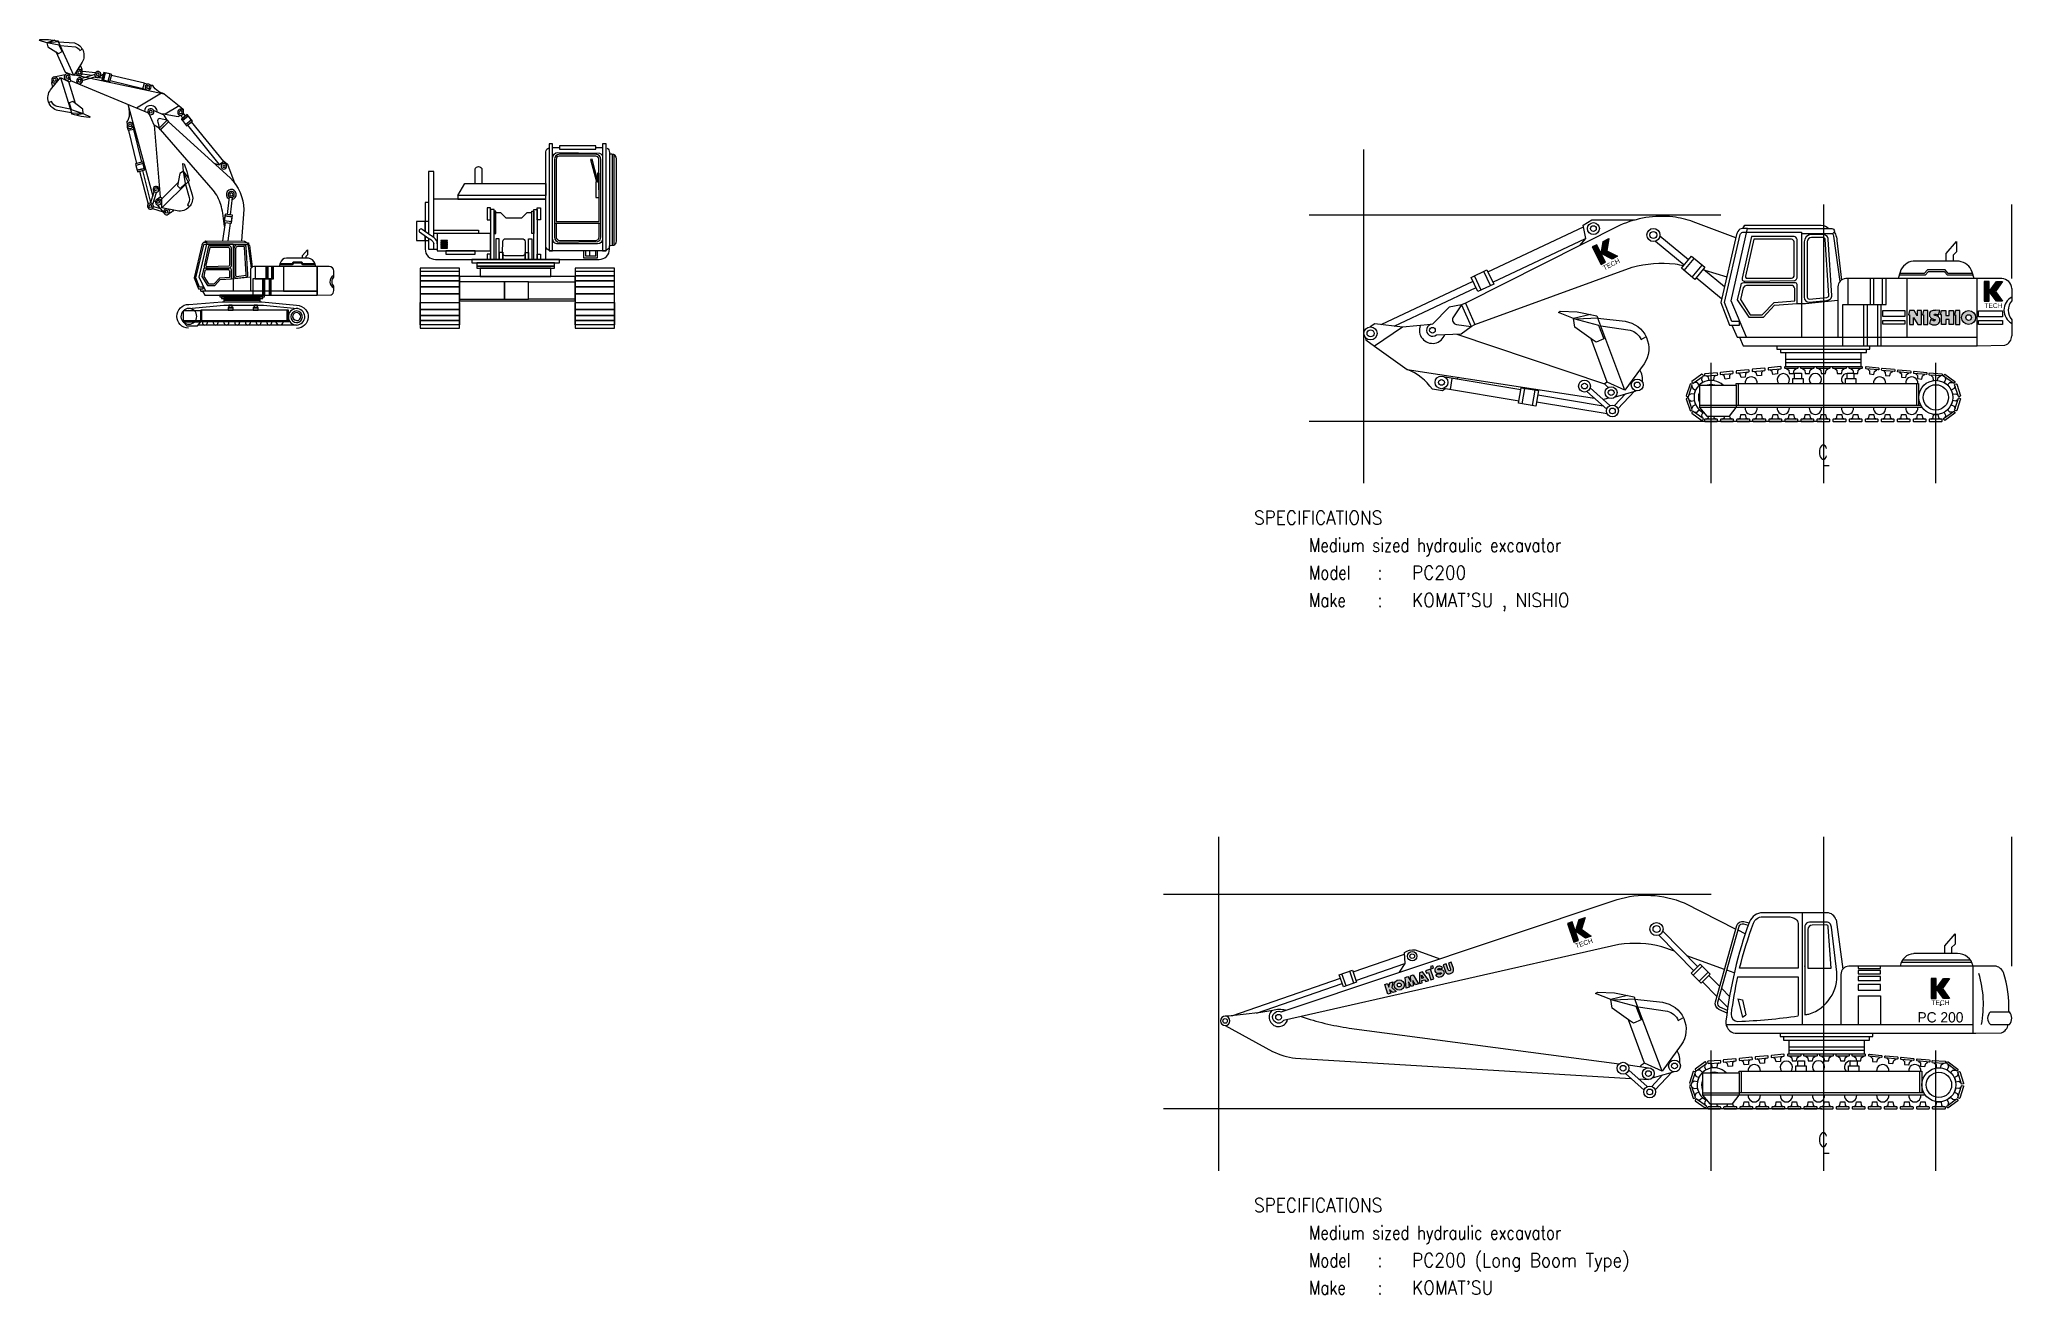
# Model space of a CAD drawing. Header units: inches. Extents: x -2548 to -2391, y 2200 to 2352.
# Drawn here: x -2419.56 to -2390.85, y 2240.74 to 2258.99 of the extents above; entities that cross this region are included whole.
import ezdxf
from ezdxf.enums import TextEntityAlignment as Align

# ---------------------------------------------------------------- set-up
doc = ezdxf.new("R2010")
doc.units = ezdxf.units.IN
doc.header["$MEASUREMENT"] = 0
doc.linetypes.add('CENTER', pattern=[2, 1.25, -0.25, 0.25, -0.25])
doc.layers.add('Dim_', color=8, linetype='Continuous')
doc.layers.add('Spec_', color=3, linetype='Continuous')
doc.styles.add('Aungsana New', font='Angsana New.ttf', dxfattribs={"height": 400})
doc.styles.add('Franklin', font='FRAHV.TTF')
doc.styles.add('ROMANS', font='romans', dxfattribs={"height": 0.1})

msp = doc.modelspace()

# ---------------------------------------------------------------- texts
at = {"layer": 'Spec_', "color": 142, "linetype": 'ByBlock', "lineweight": -2, "style": 'ROMANS', "width": 0.8}
for s, p in [('C', (-2393.6811, 2252.89004)), ('L', (-2393.63097, 2252.7959)), ('Medium sized hydraulic excavator', (-2401.08833, 2251.53765)), ('Model', (-2401.08833, 2251.13765)), ('Make', (-2401.08833, 2250.73765)), ('C', (-2393.6811, 2242.89004)), ('L', (-2393.63097, 2242.7959)), ('Medium sized hydraulic excavator', (-2401.08833, 2241.53765)), ('Model', (-2401.08833, 2241.13765)), ('Make', (-2401.08833, 2240.73765))]:
    msp.add_text(s, height=0.2, dxfattribs=at).set_placement(p)
at = {"layer": 'Spec_', "linetype": 'ByBlock', "lineweight": -2, "style": 'ROMANS', "width": 0.9}
for p in [(-2401.88833, 2251.93765), (-2401.88833, 2241.93765)]:
    msp.add_text('SPECIFICATIONS', height=0.2, dxfattribs=at).set_placement(p)
at = {"layer": 'Spec_', "color": 54, "linetype": 'ByBlock', "lineweight": -2, "style": 'ROMANS', "width": 0.8}
for p in [(-2400.08833, 2251.13765), (-2400.08833, 2250.73765), (-2400.08833, 2241.13765), (-2400.08833, 2240.73765)]:
    msp.add_text(':', height=0.2, dxfattribs=at).set_placement(p)
at = {"layer": 'Spec_', "color": 253, "linetype": 'ByBlock', "lineweight": -2, "style": 'ROMANS', "width": 0.9}
for s, p in [('PC200', (-2399.58833, 2251.13765)), ("KOMAT'SU , NISHIO", (-2399.58833, 2250.73765)), ('PC200 (Long Boom Type)', (-2399.58833, 2241.13765)), ("KOMAT'SU", (-2399.58833, 2240.73765))]:
    msp.add_text(s, height=0.2, dxfattribs=at).set_placement(p)

# ---------------------------------------------------------------- blocks, each defined once
blk = doc.blocks.new('K-TECH Ma_')
at = {"linetype": 'ByBlock', "lineweight": -2}
for color, points in [(10, [(-49, 303), (-106, 303), (-106, 77), (-49, 77)]), (170, [(105, 303), (34, 303), (-47, 190), (34, 77), (105, 77), (23, 190)])]:
    blk.add_hatch(color=color, dxfattribs=at).paths.add_polyline_path(points)
at = {"color": 10}
blk.add_lwpolyline([(-106, 77), (-49, 77), (-49, 303), (-106, 303)], close=True, dxfattribs=at)
at = {"color": 170}
blk.add_lwpolyline([(-47, 190), (34, 303), (105, 303), (23, 190), (105, 77), (34, 77), (-47, 190)], close=True, dxfattribs=at)
at = {"color": 7, "style": 'Aungsana New'}
blk.add_text('TECH', height=55.1, dxfattribs=at).set_placement((0, 0), align=Align.CENTER)
blk = doc.blocks.new('NISHIO Ma_')
at = {"linetype": 'ByBlock', "lineweight": -2}
h = blk.add_hatch(color=7, dxfattribs=at)
h.paths.add_polyline_path([(225, 0, 1), (385, 0, 1)])
h.paths.add_polyline_path([(337, 0, -1), (272, 0, -1)], flags=16)
h.paths.add_polyline_path([(204, 80), (155, 80), (142, 33), (154, 33), (154, -80), (204, -80)])
h.paths.add_polyline_path([(130, 80), (81, 80), (81, 25), (44, 25), (44, 80), (-4, 80), (-17, 33), (-5, 33), (-5, -80), (44, -80), (44, -23), (81, -23), (81, -80), (130, -80)])
h.paths.add_polyline_path([(-26, 81), (-73, 86), (-80, 81, 0.159), (-124, 74, 0.296), (-145, 27, 0.177), (-124, -7, 0.127), (-86, -21, -0.518), (-78, -31, -0.354), (-90, -38, -0.043), (-103, -35, -0.035), (-131, -23), (-144, -69, 0.072), (-107, -82), (-86, -84, 0.119), (-49, -75, 0.298), (-23, -25, 0.167), (-41, 7, 0.153), (-87, 25, -0.229), (-87, 38, -0.218), (-78, 40), (-65, 38, -0.055), (-41, 29)])
h.paths.add_polyline_path([(-162, 80), (-211, 80), (-223, 33), (-211, 33), (-211, -80), (-162, -80)])
h.paths.add_polyline_path([(-235, 80), (-283, 80), (-283, 18), (-319, 80), (-373, 80), (-385, 32), (-374, 32), (-374, -80), (-326, -80), (-326, -1), (-278, -80), (-235, -80)])
at = {"color": 7, "linetype": 'ByBlock', "lineweight": -2}
for points in [[(-319, 80), (-373, 80), (-385, 32), (-374, 32), (-374, -80), (-326, -80), (-326, -1), (-278, -80), (-235, -80), (-235, 80), (-283, 80), (-283, 18), (-319, 80)], [(-162, 80), (-211, 80), (-223, 33), (-211, 33), (-211, -80), (-162, -80), (-162, 80)], [(81, 25), (81, 80), (130, 80), (130, -80), (81, -80), (81, -23), (44, -23), (44, -80), (-5, -80), (-5, 33), (-17, 33), (-4, 80), (44, 80), (44, 25), (81, 25)], [(204, 80), (155, 80), (142, 33), (154, 33), (154, -80), (204, -80), (204, 80)]]:
    blk.add_lwpolyline(points, dxfattribs=at)
blk.add_lwpolyline([(-26, 81), (-73, 86), (-80, 81, 0.159), (-124, 74, 0.296), (-145, 27, 0.177), (-124, -7, 0.127), (-86, -21, -0.518), (-78, -31, -0.354), (-90, -38, -0.043), (-103, -35, -0.035), (-131, -23), (-144, -69, 0.072), (-107, -82), (-86, -84, 0.119), (-49, -75, 0.298), (-23, -25, 0.167), (-41, 7, 0.153), (-87, 25, -0.229), (-87, 38, -0.218), (-78, 40), (-65, 38, -0.055), (-41, 29), (-26, 81)], format="xyb", dxfattribs=at)
for radius in [80, 32.5]:
    blk.add_circle((305, 0), radius, dxfattribs=at)
blk = doc.blocks.new('PC200 Track _s')
at = {"color": 9, "linetype": 'ByBlock', "lineweight": -2}
for points in [[(-1492, 436), (-1377, 519), (-1376, 525), (-1386, 538), (-1392, 539), (-1506, 456), (-1507, 450), (-1498, 437)], [(-1357, 521), (-1216, 529), (-1211, 534), (-1212, 550), (-1217, 554), (-1358, 546), (-1362, 541), (-1361, 525)], [(-1178, 535), (-1037, 549), (-1034, 554), (-1035, 570), (-1040, 574), (-1181, 560), (-1184, 556), (-1183, 539)], [(-995, 553), (-854, 567), (-850, 571), (-852, 588), (-857, 592), (-997, 578), (-1001, 573), (-1000, 557)], [(-812, 571), (-671, 584), (-667, 589), (-669, 605), (-674, 609), (-814, 596), (-818, 591), (-817, 575)], [(-629, 589), (-488, 602), (-484, 607), (-486, 623), (-491, 627), (-631, 613), (-635, 609), (-634, 592)], [(-297, 605), (-439, 605), (-443, 609), (-443, 626), (-439, 630), (-297, 630), (-293, 626), (-293, 609)], [(-113, 605), (-255, 605), (-259, 609), (-259, 626), (-255, 630), (-113, 630), (-109, 626), (-109, 609)], [(71, 605), (-71, 605), (-75, 609), (-75, 626), (-71, 630), (71, 630), (75, 626), (75, 609)], [(255, 605), (113, 605), (109, 609), (109, 626), (113, 630), (255, 630), (259, 626), (259, 609)], [(439, 605), (297, 605), (293, 609), (293, 626), (297, 630), (439, 630), (443, 626), (443, 609)], [(629, 589), (488, 602), (484, 607), (486, 623), (491, 627), (631, 613), (635, 609), (634, 592)], [(812, 571), (671, 584), (667, 589), (669, 605), (674, 609), (814, 596), (818, 591), (817, 575)], [(995, 553), (854, 567), (850, 571), (852, 588), (857, 592), (997, 578), (1001, 573), (1000, 557)], [(1178, 535), (1037, 549), (1034, 554), (1035, 570), (1040, 574), (1181, 560), (1184, 556), (1183, 539)], [(1357, 521), (1216, 529), (1211, 534), (1212, 550), (1217, 554), (1358, 546), (1362, 541), (1361, 525)], [(1491, 436), (1377, 519), (1376, 525), (1386, 538), (1392, 539), (1506, 456), (1507, 450), (1498, 437)], [(-1547, 285), (-1503, 419), (-1506, 425), (-1522, 430), (-1527, 427), (-1571, 293), (-1568, 287), (-1553, 282)], [(-1503, 131), (-1547, 265), (-1553, 268), (-1568, 263), (-1571, 257), (-1527, 123), (-1522, 120), (-1506, 125)], [(1547, 285), (1503, 419), (1506, 425), (1522, 430), (1527, 427), (1571, 293), (1568, 287), (1552, 282)], [(1503, 130), (1547, 265), (1552, 268), (1568, 263), (1571, 257), (1527, 123), (1522, 120), (1506, 125)], [(-1377, 31), (-1492, 114), (-1498, 113), (-1507, 100), (-1506, 94), (-1392, 11), (-1386, 12), (-1376, 25)], [(-1217, 25), (-1358, 25), (-1362, 21), (-1362, 4), (-1358, 0), (-1217, 0), (-1212, 4), (-1212, 21)], [(-1033, 25), (-1174, 25), (-1179, 21), (-1179, 4), (-1174, 0), (-1033, 0), (-1029, 4), (-1029, 21)], [(-849, 25), (-990, 25), (-995, 21), (-995, 4), (-990, 0), (-849, 0), (-845, 4), (-845, 21)], [(-665, 25), (-806, 25), (-811, 21), (-811, 4), (-806, 0), (-665, 0), (-661, 4), (-661, 21)], [(-481, 25), (-622, 25), (-627, 21), (-627, 4), (-622, 0), (-481, 0), (-477, 4), (-477, 21)], [(-297, 25), (-439, 25), (-443, 21), (-443, 4), (-439, 0), (-297, 0), (-293, 4), (-293, 21)], [(-113, 25), (-255, 25), (-259, 21), (-259, 4), (-255, 0), (-113, 0), (-109, 4), (-109, 21)], [(71, 25), (-71, 25), (-75, 21), (-75, 4), (-71, 0), (71, 0), (75, 4), (75, 21)], [(255, 25), (113, 25), (109, 21), (109, 4), (113, 0), (255, 0), (259, 4), (259, 21)], [(439, 25), (297, 25), (293, 21), (293, 4), (297, 0), (439, 0), (443, 4), (443, 21)], [(622, 25), (481, 25), (477, 21), (477, 4), (481, 0), (622, 0), (627, 4), (627, 21)], [(806, 25), (665, 25), (661, 21), (661, 4), (665, 0), (806, 0), (811, 4), (811, 21)], [(990, 25), (849, 25), (845, 21), (845, 4), (849, 0), (990, 0), (995, 4), (995, 21)], [(1174, 25), (1033, 25), (1029, 21), (1029, 4), (1033, 0), (1174, 0), (1179, 4), (1179, 21)], [(1358, 25), (1217, 25), (1212, 21), (1212, 4), (1217, 0), (1358, 0), (1362, 4), (1362, 21)], [(1377, 31), (1491, 114), (1498, 113), (1507, 100), (1506, 94), (1392, 11), (1386, 12), (1376, 25)]]:
    blk.add_lwpolyline(points, close=True, dxfattribs=at)
at = {"color": 250, "linetype": 'ByBlock', "lineweight": -2}
for points in [[(-1390, 509), (-1398, 480), (-1382, 447), (-1422, 418), (-1448, 444), (-1479, 445)], [(-1232, 528), (-1255, 508), (-1258, 472), (-1308, 469), (-1315, 504), (-1340, 522)], [(-1054, 548), (-1076, 526), (-1078, 490), (-1127, 485), (-1136, 520), (-1162, 537)], [(-870, 565), (-893, 544), (-895, 508), (-944, 503), (-953, 538), (-979, 555)], [(-687, 583), (-709, 561), (-711, 525), (-761, 521), (-770, 556), (-796, 572)], [(-504, 601), (-526, 579), (-528, 543), (-578, 538), (-587, 573), (-613, 590)], [(-422, 605), (-398, 586), (-393, 550), (-343, 550), (-337, 586), (-313, 605)], [(-238, 605), (-214, 586), (-209, 550), (-159, 550), (-153, 586), (-129, 605)], [(-54, 605), (-30, 586), (-25, 550), (25, 550), (30, 586), (54, 605)], [(129, 605), (153, 586), (159, 550), (209, 550), (214, 586), (238, 605)], [(313, 605), (337, 586), (343, 550), (393, 550), (398, 586), (422, 605)], [(504, 601), (526, 579), (528, 543), (578, 538), (587, 573), (613, 590)], [(687, 583), (709, 561), (711, 525), (761, 521), (770, 556), (796, 572)], [(870, 565), (893, 544), (895, 508), (944, 503), (953, 538), (979, 555)], [(1054, 548), (1076, 526), (1078, 490), (1127, 485), (1136, 520), (1162, 537)], [(1232, 528), (1255, 508), (1258, 472), (1308, 469), (1315, 504), (1340, 522)], [(1390, 509), (1398, 480), (1382, 447), (1422, 418), (1448, 444), (1478, 445)], [(-1508, 404), (-1498, 375), (-1465, 359), (-1481, 311), (-1516, 317), (-1542, 300)], [(-1542, 250), (-1516, 233), (-1481, 239), (-1465, 191), (-1498, 175), (-1508, 146)], [(1508, 404), (1497, 375), (1465, 359), (1481, 311), (1516, 317), (1542, 300)], [(1542, 249), (1516, 233), (1481, 238), (1465, 191), (1497, 175), (1508, 146)], [(-1479, 105), (-1448, 106), (-1422, 132), (-1382, 103), (-1398, 70), (-1390, 41)], [(-1342, 25), (-1318, 44), (-1316, 58)], [(-1259, 58), (-1257, 44), (-1233, 25)], [(-1158, 25), (-1134, 44), (-1132, 58)], [(-1076, 61), (-1073, 44), (-1049, 25)], [(-974, 25), (-950, 44), (-945, 80), (-895, 80), (-889, 44), (-865, 25)], [(-790, 25), (-766, 44), (-761, 80), (-711, 80), (-705, 44), (-681, 25)], [(-606, 25), (-582, 44), (-577, 80), (-527, 80), (-521, 44), (-497, 25)], [(-422, 25), (-398, 44), (-393, 80), (-343, 80), (-337, 44), (-313, 25)], [(-238, 25), (-214, 44), (-209, 80), (-159, 80), (-153, 44), (-129, 25)], [(-54, 25), (-30, 44), (-25, 80), (25, 80), (30, 44), (54, 25)], [(129, 25), (153, 44), (159, 80), (209, 80), (214, 44), (238, 25)], [(313, 25), (337, 44), (343, 80), (393, 80), (398, 44), (422, 25)], [(497, 25), (521, 44), (527, 80), (577, 80), (582, 44), (606, 25)], [(681, 25), (705, 44), (711, 80), (761, 80), (766, 44), (790, 25)], [(865, 25), (889, 44), (895, 80), (945, 80), (950, 44), (974, 25)], [(1049, 25), (1073, 44), (1079, 80), (1129, 80), (1134, 44), (1158, 25)], [(1233, 25), (1257, 44), (1262, 80), (1312, 80), (1318, 44), (1342, 25)], [(1478, 105), (1448, 106), (1422, 132), (1382, 102), (1398, 70), (1390, 41)]]:
    blk.add_lwpolyline(points, dxfattribs=at)
at = {"color": 7, "linetype": 'ByBlock', "lineweight": -2}
for points in [[(-350, 433), (-350, 492), (-330, 492), (-330, 551), (-251, 551), (-251, 492), (-232, 492), (-232, 433)], [(-330, 492), (-251, 492)], [(252, 433), (252, 492), (271, 492), (271, 551), (350, 551), (350, 492), (370, 492), (370, 433)], [(271, 492), (350, 492)], [(-1421, 413), (-1001, 413), (-1001, 433), (1090, 433), (1090, 186), (1114, 186)], [(-1001, 413), (-1001, 157)], [(-1421, 157), (-1337, 58), (-1078, 58), (-1001, 157)], [(1130, 157), (-1421, 157)]]:
    blk.add_lwpolyline(points, dxfattribs=at)
at = {"linetype": 'ByBlock', "lineweight": -2}
blk.add_lwpolyline([(-1421, 413), (-1421, 157)], dxfattribs=at)
at = {"color": 8, "linetype": 'ByBlock', "lineweight": -2}
for points in [[(-977, 433), (-977, 186)], [(1066, 433), (1066, 186)], [(-1001, 180), (-1421, 180)], [(-1001, 186), (1110, 186)]]:
    blk.add_lwpolyline(points, dxfattribs=at)
at = {"color": 7, "linetype": 'ByBlock', "lineweight": -2}
blk.add_circle((1288, 275), 195, dxfattribs=at)
at = {"color": 8, "linetype": 'ByBlock', "lineweight": -2}
blk.add_circle((1288, 275), 145, dxfattribs=at)
at = {"color": 7, "linetype": 'ByBlock', "lineweight": -2}
blk.add_arc((-1288, 275), 195, 45.0775, 244.3334, dxfattribs=at)
at = {"color": 8, "linetype": 'ByBlock', "lineweight": -2}
for centre, radius, start, end in [((-828, 439), 70, 354.6295, 185.3705), ((-460, 477), 70, 321.2448, 218.7552), ((-92, 480), 70, 317.4586, 222.5414), ((276, 480), 70, 93.6984, 222.5414), ((644, 439), 70, 354.6295, 185.3705), ((1012, 439), 70, 354.6295, 185.3705), ((-1288, 275), 145, 156.68, 203.32), ((-1288, 275), 145, 72.2175, 107.7825), ((-828, 150), 70, 174.6295, 5.3705), ((-460, 150), 70, 174.6295, 5.3705), ((-92, 150), 70, 174.6295, 5.3705), ((276, 150), 70, 174.6295, 5.3705), ((644, 150), 70, 174.6295, 5.3705), ((1012, 150), 70, 174.6295, 5.3705)]:
    blk.add_arc(centre, radius, start, end, dxfattribs=at)
blk = doc.blocks.new('PC200 Driv_s')
at = {"color": 7, "linetype": 'ByBlock', "lineweight": -2}
for points in [[(-1104, 2804), (-1104, 2805), (-1175, 2805, 0.282), (-1246, 2762, 0.079), (-1264, 2717), (-1495, 1730), (-1369, 1401), (-1219, 1401), (-1219, 1451), (-1332, 1451), (-1441, 1730), (-1213, 2717, -0.217), (-1175, 2754), (-1116, 2754)], [(2192, 2077), (2163, 2172, 0.297), (1974, 2328), (1305, 2328, 0.189), (1192, 2283, 0.14), (1115, 2172), (1086, 2078)]]:
    blk.add_lwpolyline(points, format="xyb", dxfattribs=at)
at = {"color": 0, "linetype": 'ByBlock', "lineweight": -2}
for points in [[(-1117, 1226), (-1344, 1752), (-1104, 2804)], [(-1116, 2754), (-317, 2754), (-317, 1226)], [(1212, 2077), (1212, 1226)], [(2239, 1101), (2239, 2077)], [(-1333, 1401), (-1257, 1226), (-1223, 1226), (-1169, 1101), (2239, 1101)], [(-1223, 1226), (2239, 1226)], [(284, 1101), (284, 1226)]]:
    blk.add_lwpolyline(points, dxfattribs=at)
at = {"color": 8, "linetype": 'ByBlock', "lineweight": -2}
for points in [[(-1049, 2691), (-1182, 2081, 0.142906), (-1181, 2056, 0.319507), (-1145, 2040), (-416, 2047, 0.264135), (-380, 2103), (-380, 2628, 0.094898), (-390, 2666, 0.299551), (-442, 2691)], [(-281, 1808, 0.411815), (-208, 1735), (49, 1760, 0.414759), (123, 1833), (70, 2645, 0.428955), (-4, 2716), (-179, 2718, 0.397983), (-280, 2611)], [(-1159, 2015, 0.100502), (-1192, 2006, 0.143698), (-1204, 1984), (-1253, 1770), (-1087, 1514), (-874, 1514), (-711, 1689), (-380, 1714), (-380, 1971, 0.120535), (-392, 2009, 0.215599), (-419, 2015)]]:
    blk.add_lwpolyline(points, format="xyb", close=True, dxfattribs=at)
at = {"color": 0, "linetype": 'ByBlock', "lineweight": -2}
for points in [[(-1175, 2805), (-1144, 2855), (-32, 2855, -0.150004), (81, 2804, -0.150004)], [(-1104, 2804), (122, 2804, -0.414), (159, 2767, -0.414), (122, 2729), (-314, 2729)], [(134, 2731, -0.046347), (147, 2692), (237, 2032)], [(2740, 1934), (2740, 1934, 0.391894), (2596, 2077), (325, 2077, 0.399), (210, 1956), (210, 1226)], [(2740, 1934), (2740, 1754, 0.358953), (2740, 1477), (2740, 1245)], [(2239, 1101), (2641, 1108, 0.325), (2740, 1245)]]:
    blk.add_lwpolyline(points, format="xyb", dxfattribs=at)
at = {"color": 250, "linetype": 'ByBlock', "lineweight": -2}
for points in [[(-1013, 2648), (-1134, 2111, 0.188389), (-1126, 2085, 0.189925), (-1107, 2084), (-467, 2084, 0.420393), (-424, 2128), (-424, 2611, 0.374419), (-467, 2648)], [(25, 2645, 0.415755), (-4, 2675), (-173, 2673, 0.414114), (-235, 2611), (-236, 1808, 0.410978), (-208, 1779), (49, 1804, 0.414941), (79, 1833)], [(-1119, 1977, 0.236), (-1169, 1940), (-1207, 1774), (-1066, 1551), (-893, 1551), (-718, 1727), (-417, 1752), (-418, 1934, 0.38), (-467, 1977)]]:
    blk.add_lwpolyline(points, format="xyb", close=True, dxfattribs=at)
at = {"color": 8, "linetype": 'ByBlock', "lineweight": -2}
blk.add_lwpolyline([(156, 2751, -0.17), (175, 2725, -0.054), (197, 2629), (262, 2056)], format="xyb", dxfattribs=at)
at = {"color": 7, "linetype": 'ByBlock', "lineweight": -2}
for points in [[(1788, 2328), (1788, 2441), (1938, 2617), (1938, 2466), (1888, 2416), (1888, 2328)], [(284, 1226), (284, 1702), (911, 1702), (911, 2077)], [(360, 1702), (360, 2077)], [(-677, 1101), (-677, 1051), (-626, 1051), (-626, 1000), (-551, 1000), (-551, 800), (551, 800), (551, 1000), (626, 1000), (626, 1051), (676, 1051), (676, 1101)]]:
    blk.add_lwpolyline(points, dxfattribs=at)
at = {"color": 8, "linetype": 'ByBlock', "lineweight": -2}
for points in [[(685, 1702), (685, 2077)], [(735, 1702), (735, 2077)], [(861, 1702), (861, 2077)], [(2177, 2128), (1804, 2128), (1760, 2175), (1522, 2175), (1478, 2128), (1102, 2128)], [(2169, 2153), (1816, 2153), (1769, 2203), (1512, 2203), (1465, 2153), (1109, 2153)], [(-380, 1714), (-259, 1714), (209, 1764)], [(585, 1702), (585, 1101)], [(635, 1702), (635, 1101)], [(786, 1702), (786, 1101)], [(836, 1702), (836, 1101)], [(-626, 1051), (626, 1051)], [(551, 850), (-551, 850)]]:
    blk.add_lwpolyline(points, dxfattribs=at)
for points in [[(1185, 1524), (863, 1524), (863, 1612), (1185, 1612)], [(1185, 1412), (863, 1412), (863, 1467), (1185, 1467)], [(2605, 1522), (2258, 1522), (2258, 1610), (2605, 1610)], [(2605, 1410), (2258, 1410), (2258, 1465), (2605, 1465)]]:
    blk.add_lwpolyline(points, close=True, dxfattribs=at)
at = {"color": 9, "linetype": 'ByBlock', "lineweight": -2}
for points in [[(-551, 1000), (551, 1000)], [(551, 900), (-551, 900)]]:
    blk.add_lwpolyline(points, dxfattribs=at)
at = {"color": 8, "linetype": 'ByBlock', "lineweight": -2}
blk.add_arc((2844, 1617), 217, 118.7414, 240.761, dxfattribs=at)
at = {"layer": 'DEFPOINTS', "color": 7, "linetype": 'ByBlock', "lineweight": -2}
for p in [(-317, 2077), (1725, 1510), (2473, 1649)]:
    blk.add_point(p, dxfattribs=at)
blk = doc.blocks.new('PC200 Lbt_Driv_s')
at = {"color": 7, "linetype": 'ByBlock', "lineweight": -2}
for points in [[(-1448, 1394), (-1569, 1445, -0.307198), (-1617, 1559), (-1306, 2667, -0.395503), (-1201, 2726), (-1127, 2706)], [(-1443, 1433), (-1551, 1478, -0.291043), (-1581, 1550), (-1270, 2656, -0.389921), (-1210, 2690), (-1140, 2670)]]:
    blk.add_lwpolyline(points, format="xyb", dxfattribs=at)
at = {"color": 0, "linetype": 'ByBlock', "lineweight": -2}
for points in [[(-1121, 2723, 0.059895), (-1463, 1277, 0.410309), (-1328, 1101), (2171, 1101)], [(2446, 2077), (325, 2077, 0.399), (210, 1956), (210, 1226)], [(2171, 1101), (2545, 1108, 0.28921), (2643, 1226, 0.28921)]]:
    blk.add_lwpolyline(points, format="xyb", dxfattribs=at)
at = {"color": 8, "linetype": 'ByBlock', "lineweight": -2}
for points in [[(-1064, 2702, -0.305535), (-930, 2795), (-564, 2795, -0.14853), (-445, 2759, -0.181964), (-413, 2697), (-413, 2047), (-1264, 2047, -0.027779), (-1064, 2702)], [(149, 1990), (70, 2645, 0.416301), (-1, 2716, 0.409384)], [(-1294, 1919, 0.02226), (-1390, 1378)]]:
    blk.add_lwpolyline(points, format="xyb", dxfattribs=at)
at = {"color": 0, "linetype": 'ByBlock', "lineweight": -2}
for points in [[(-930, 2855), (8, 2855)], [(-348, 1226), (-348, 2855)], [(138, 2753), (237, 2032)], [(1906, 2258), (1268, 2258)], [(2133, 1101), (2133, 2077)], [(-1461, 1226), (2133, 1226)], [(2079, 1226), (2133, 1226)], [(2643, 1226), (2660, 1226)], [(2652, 1410), (2660, 1410)]]:
    blk.add_lwpolyline(points, dxfattribs=at)
at = {"color": 8, "linetype": 'ByBlock', "lineweight": -2}
for points in [[(-317, 2661), (-317, 1368)], [(-1, 2716), (-248, 2716)], [(459, 2077), (459, 2042), (784, 2042), (784, 2077)], [(1090, 2135), (2112, 2135)], [(1108, 2167), (2092, 2167)], [(-1294, 1919), (-413, 1919)], [(-413, 1919), (-413, 1358)], [(459, 1646), (784, 1646)], [(459, 1646), (459, 1226)], [(784, 1646), (784, 1226)], [(2385, 1410), (2652, 1410)], [(2385, 1226), (2643, 1226)], [(-626, 1051), (626, 1051)], [(551, 850), (-551, 850)]]:
    blk.add_lwpolyline(points, dxfattribs=at)
at = {"color": 250, "linetype": 'ByBlock', "lineweight": -2}
blk.add_lwpolyline([(65, 2047), (25, 2645, 0.415755), (-4, 2675), (-209, 2673, 0.414114), (-271, 2611), (-272, 2047)], format="xyb", dxfattribs=at)
at = {"color": 7, "linetype": 'ByBlock', "lineweight": -2}
for points in [[(1720, 2258), (1720, 2371), (1870, 2547), (1870, 2397), (1820, 2346), (1820, 2258)], [(-677, 1101), (-677, 1051), (-626, 1051), (-626, 1000), (-551, 1000), (-551, 800), (551, 800), (551, 1000), (626, 1000), (626, 1051), (676, 1051), (676, 1101)]]:
    blk.add_lwpolyline(points, dxfattribs=at)
at = {"color": 250, "linetype": 'ByBlock', "lineweight": -2}
for points in [[(-272, 2047), (65, 2047)], [(-1290, 1602), (-1223, 1334)], [(-1290, 1602), (-1224, 1588), (-1172, 1370)], [(-1223, 1334), (-1172, 1370)]]:
    blk.add_lwpolyline(points, dxfattribs=at)
at = {"color": 8, "linetype": 'ByBlock', "lineweight": -2}
for points in [[(784, 2013), (459, 2013), (459, 1962), (784, 1962)], [(784, 1928), (459, 1928), (459, 1869), (784, 1869)], [(784, 1811), (459, 1811), (459, 1727), (784, 1727)]]:
    blk.add_lwpolyline(points, close=True, dxfattribs=at)
at = {"color": 9, "linetype": 'ByBlock', "lineweight": -2}
for points in [[(-551, 1000), (551, 1000)], [(551, 900), (-551, 900)]]:
    blk.add_lwpolyline(points, dxfattribs=at)
at = {"color": 0, "linetype": 'ByBlock', "lineweight": -2}
for centre, radius, start, end in [((-928, 2648), 206, 90.4418, 158.8283), ((-2, 2707), 147, 18.1328, 86.2624), ((1279, 2050), 208, 93.1413, 172.5462), ((1910, 2030), 228, 12.0526, 91.0772), ((2431, 1920), 158, 24.2473, 84.573), ((1013, 1485), 1640, 357.3731, 17.738), ((2556, 1318), 139, 318.5327, 41.4673)]:
    blk.add_arc(centre, radius, start, end, dxfattribs=at)
at = {"color": 8, "linetype": 'ByBlock', "lineweight": -2}
for centre, radius, start, end in [((-246, 2642), 73.6, 91.8492, 165.0424), ((-434, 1937), 586, 287.6531, 5.2154), ((619, 1515), 1663, 349.9998, 15.904), ((-1286, 1377), 104, 179.1864, 268.2918), ((-1562, 9030), 7762, 272.0204, 278.5154), ((-1562, 9030), 7762, 279.2322, 279.6826), ((2467, 1318), 123, 131.6587, 228.3413)]:
    blk.add_arc(centre, radius, start, end, dxfattribs=at)
at = {"color": 7, "linetype": 'ByBlock', "lineweight": -2}
for p in [(-317, 2077), (1657, 1510)]:
    blk.add_point(p, dxfattribs=at)
blk = doc.blocks.new('PC200')
at = {"color": 7, "linetype": 'ByBlock', "lineweight": -2, "style": 'Franklin'}
blk.add_text('PC 200', height=150, dxfattribs=at).set_placement((0, -103), align=Align.TOP_CENTER)
blk = doc.blocks.new("KOMAT'SU Ma_")
at = {"linetype": 'ByBlock', "lineweight": -2}
h = blk.add_hatch(color=7, dxfattribs=at)
h.paths.add_polyline_path([(-385, 75), (-433, 75), (-467, 16), (-467, 75), (-510, 75), (-510, -75), (-467, -75), (-467, -16), (-433, -75), (-385, -75), (-428, 0)])
h.paths.add_polyline_path([(-387, 0, 1), (-237, 0, 1)])
h.paths.add_polyline_path([(-284, 0, -1), (-340, 0, -1)], flags=16)
h.paths.add_polyline_path([(-154, 75), (-196, 75), (-231, -75), (-184, -75), (-167, 1), (-149, -75), (-122, -75), (-104, 1), (-86, -75), (-39, -75), (-74, 75), (-116, 75), (-135, -6)])
h.paths.add_polyline_path([(70, 75), (22, 75), (-25, -75), (13, -75), (22, -45), (62, -45), (70, -75), (117, -75)])
h.paths.add_polyline_path([(42, 31), (54, -13), (29, -13)], flags=16)
h.paths.add_polyline_path([(193, 75), (118, 75), (118, 39), (149, 39), (149, -75), (193, -75)])
h.paths.add_polyline_path([(238, 111), (204, 111), (204, 75), (238, 75)])
h.paths.add_polyline_path([(358, 56), (348, 65), (337, 72), (323, 76), (306, 77), (301, 77), (285, 75), (271, 70), (260, 63), (253, 55), (246, 43), (244, 28), (244, 26), (247, 12), (255, -1), (260, -5), (271, -11), (286, -16), (306, -20), (320, -25), (324, -33), (322, -38), (307, -42), (298, -41), (286, -36), (279, -24), (236, -32), (238, -35), (243, -48), (251, -59), (261, -67), (273, -73), (288, -76), (304, -77), (311, -77), (327, -75), (341, -70), (353, -63), (362, -53), (369, -41), (371, -26), (369, -15), (363, -1), (357, 6), (345, 14), (338, 16), (325, 20), (306, 24), (293, 28), (290, 35), (291, 40), (305, 44), (307, 44), (321, 40), (329, 29), (367, 41), (365, 44)])
h.paths.add_polyline_path([(434, 75), (387, 75), (387, -27), (389, -43), (394, -56), (404, -65), (406, -67), (418, -73), (433, -76), (450, -77), (451, -77), (467, -76), (481, -72), (493, -65), (494, -64), (503, -54), (508, -41), (510, -24), (510, 75), (467, 75), (467, -19, -1), (434, -19)])
at = {"color": 7, "linetype": 'ByBlock', "lineweight": -2}
for points in [[(-467, 75), (-467, 16), (-433, 75), (-385, 75), (-428, 0), (-385, -75), (-433, -75), (-467, -16), (-467, -75), (-510, -75), (-510, 75)], [(-86, -75), (-104, 1), (-122, -75), (-149, -75), (-167, 1), (-184, -75), (-231, -75), (-196, 75), (-154, 75), (-135, -6), (-116, 75), (-74, 75), (-39, -75)], [(70, -75), (117, -75), (70, 75), (22, 75), (-25, -75), (13, -75), (22, -45), (62, -45)], [(54, -13), (29, -13), (42, 31)], [(193, 75), (118, 75), (118, 39), (149, 39), (149, -75), (193, -75)], [(238, 75), (238, 111), (204, 111), (204, 75)]]:
    blk.add_lwpolyline(points, close=True, dxfattribs=at)
for points in [[(306, -20), (320, -25), (324, -33), (322, -38), (307, -42), (298, -41), (286, -36), (279, -24), (236, -32), (238, -35), (243, -48), (251, -59), (261, -67), (273, -73), (288, -76), (304, -77), (311, -77), (327, -75), (341, -70), (353, -63), (362, -53), (369, -41), (371, -26), (369, -15), (363, -1), (357, 6), (345, 14), (338, 16), (325, 20), (306, 24), (293, 28), (290, 35), (291, 40), (305, 44), (307, 44), (321, 40), (329, 29), (367, 41), (365, 44), (358, 56), (348, 65), (337, 72), (323, 76), (306, 77)], [(306, 77), (301, 77), (285, 75), (271, 70), (260, 63), (253, 55), (246, 43), (244, 28), (244, 26), (247, 12), (255, -1), (260, -5), (271, -11), (286, -16), (306, -20)]]:
    blk.add_lwpolyline(points, dxfattribs=at)
blk.add_lwpolyline([(387, -27), (389, -43), (394, -56), (404, -65), (406, -67), (418, -73), (433, -76), (450, -77), (451, -77), (467, -76), (481, -72), (493, -65), (494, -64), (503, -54), (508, -41), (510, -24), (510, 75), (467, 75), (467, -19, -1), (434, -19), (434, 75), (387, 75)], format="xyb", close=True, dxfattribs=at)
for radius in [75, 28]:
    blk.add_circle((-312, 0), radius, dxfattribs=at)

# ---------------------------------------------------------------- linework, layer by layer
at = {"color": 0, "linetype": 'ByBlock', "lineweight": -2}
for points in [[(-2419.33697, 2258.98012), (-2419.4521, 2258.94535), (-2419.43917, 2258.88545), (-2419.28301, 2258.79025), (-2419.23233, 2258.81654), (-2419.27432, 2258.91047), (-2419.4521, 2258.94535), (-2419.56077, 2258.97822), (-2419.5489, 2258.99041), (-2419.43026, 2258.99221), (-2419.29181, 2258.97482), (-2419.28407, 2258.95839), (-2419.43249, 2258.94111)], [(-2419.06017, 2258.46924), (-2419.18399, 2258.51249), (-2419.31937, 2258.8122)], [(-2419.1348, 2258.37255), (-2419.10406, 2258.39015), (-2419.11413, 2258.43521)], [(-2419.12982, 2258.48376), (-2419.11763, 2258.49044)], [(-2417.98347, 2257.92442), (-2419.10406, 2258.39015)], [(-2419.04628, 2258.47878), (-2417.74738, 2258.20208), (-2417.52952, 2258.02683), (-2417.73179, 2257.90577), (-2417.79562, 2257.91149)], [(-2418.75643, 2258.48058), (-2418.94461, 2258.42577)], [(-2418.79364, 2258.4704), (-2418.94111, 2258.48768)], [(-2418.74668, 2258.50486), (-2418.93486, 2258.52532)], [(-2418.74265, 2258.44952), (-2418.93178, 2258.39736)], [(-2418.75049, 2258.44528), (-2418.64469, 2258.43669)], [(-2418.63345, 2258.48344), (-2418.70289, 2258.43754)], [(-2418.53041, 2258.39439), (-2418.05514, 2258.27798), (-2418.03192, 2258.35453), (-2418.51238, 2258.47008)], [(-2418.05514, 2258.27798), (-2418.00881, 2258.2659)], [(-2418.03192, 2258.35453), (-2417.9875, 2258.34499)], [(-2417.78618, 2258.20897), (-2418.14642, 2257.99291)], [(-2417.52941, 2258.0262), (-2417.46951, 2257.98029), (-2417.47142, 2257.96386)], [(-2417.81915, 2257.70052), (-2417.89326, 2257.74759), (-2417.95729, 2257.89983)], [(-2417.70179, 2257.81671), (-2417.74812, 2257.89135), (-2417.89972, 2257.95676)], [(-2417.73179, 2257.90545), (-2417.54086, 2257.87036), (-2417.50217, 2257.89177)], [(-2417.50015, 2257.87905), (-2417.47185, 2257.85)], [(-2417.43463, 2257.88032), (-2417.46389, 2257.91584)], [(-2417.40686, 2257.74695), (-2416.94951, 2257.17992)], [(-2416.88017, 2257.21819), (-2417.34654, 2257.79604)], [(-2412.0939, 2257.42108), (-2411.99053, 2257.42108)], [(-2411.46744, 2257.42108), (-2411.36723, 2257.42108)], [(-2417.02361, 2257.19442), (-2416.95322, 2257.16991), (-2416.88039, 2257.22345), (-2416.82526, 2257.18025), (-2416.71585, 2256.89408)], [(-2411.44171, 2256.95251), (-2411.51839, 2257.25324), (-2411.54263, 2257.24689), (-2411.45656, 2256.92106)], [(-2411.22941, 2257.32267), (-2411.22941, 2255.99084)], [(-2411.20435, 2257.31263), (-2411.20435, 2255.99706)], [(-2413.8229, 2256.10984), (-2413.8229, 2257.07147), (-2413.89809, 2257.07147), (-2413.89809, 2256.15995)], [(-2413.4721, 2256.72066), (-2413.37187, 2256.89605), (-2412.19414, 2256.89605), (-2412.19414, 2256.72066)], [(-2416.79939, 2256.70215), (-2416.83088, 2256.44788)], [(-2416.78317, 2256.44193), (-2416.75412, 2256.69573)], [(-2413.89809, 2256.62044), (-2413.94847, 2256.62044), (-2413.94847, 2256.34476)], [(-2412.19414, 2255.79348), (-2412.19414, 2256.67055), (-2413.8229, 2256.67055)], [(-2416.86035, 2256.32969), (-2416.89544, 2256.06336)], [(-2416.81688, 2256.06259), (-2416.78317, 2256.32005)], [(-2413.94819, 2256.19443), (-2413.94819, 2256.34476), (-2414.07349, 2256.34476), (-2414.07349, 2256.06916), (-2413.94819, 2256.06916), (-2413.94819, 2256.13179)], [(-2413.89809, 2256.34476), (-2413.94819, 2256.34476), (-2413.94819, 2256.19443)], [(-2412.39459, 2256.47008), (-2412.46978, 2256.47008), (-2412.54494, 2256.39487), (-2412.77048, 2256.39487), (-2412.84564, 2256.47008), (-2412.92083, 2256.47008)], [(-2417.14076, 2255.33168), (-2417.23692, 2255.53592), (-2417.1273, 2256.01647), (-2416.74426, 2256.01647), (-2416.74426, 2255.33168)], [(-2413.94819, 2256.13179), (-2413.94819, 2256.06916), (-2413.89809, 2256.06916)], [(-2413.89809, 2256.10042), (-2413.89809, 2255.94384), (-2413.8229, 2255.94384), (-2413.8229, 2256.01904)], [(-2415.54883, 2255.71613), (-2415.72758, 2255.71613), (-2415.74857, 2255.73863), (-2415.86275, 2255.73863), (-2415.88374, 2255.71613), (-2416.06248, 2255.71613)], [(-2415.55191, 2255.72815), (-2415.72164, 2255.72815), (-2415.74411, 2255.75214), (-2415.8672, 2255.75214), (-2415.88978, 2255.72815), (-2416.05951, 2255.72815)], [(-2415.7351, 2255.81223), (-2415.7351, 2255.84827), (-2415.66301, 2255.93239), (-2415.66301, 2255.86025), (-2415.68708, 2255.83629), (-2415.68708, 2255.81223)], [(-2413.8229, 2255.94384), (-2413.77279, 2255.94384)], [(-2412.82059, 2255.89683), (-2412.82059, 2255.79348)], [(-2412.49484, 2255.89683), (-2412.49484, 2255.79348)], [(-2416.76833, 2255.51189), (-2416.49195, 2255.54191)], [(-2417.39308, 2255.07938), (-2416.87943, 2255.12745), (-2416.30122, 2255.12745), (-2415.81324, 2255.07938)], [(-2417.22483, 2255.3677), (-2417.21285, 2255.33168), (-2417.1873, 2255.33168)], [(-2417.46813, 2254.88712), (-2417.41704, 2254.82707), (-2417.25939, 2254.82707), (-2417.21285, 2254.88712)], [(-2415.81917, 2254.8392), (-2417.24889, 2254.8392)], [(-2415.91533, 2254.88712), (-2417.21285, 2254.88712), (-2417.21285, 2254.90516), (-2415.92731, 2254.90516)]]:
    msp.add_lwpolyline(points, dxfattribs=at)
for points in [[(-2419.06017, 2258.46924), (-2419.28407, 2258.95839), (-2419.05105, 2258.94249, -0.492), (-2418.94005, 2258.66187)], [(-2418.94312, 2258.53793, 0.367), (-2419.00514, 2258.54981, 0.367), (-2419.01702, 2258.48789, 0.367), (-2418.95065, 2258.47941, 0.332)], [(-2419.19608, 2258.42694, 0.366), (-2419.14296, 2258.40457, 0.415), (-2419.11657, 2258.46722, 0.367), (-2419.17646, 2258.48694, 0.367)], [(-2419.17434, 2258.43393, 0.321), (-2419.13904, 2258.43298, 0.252), (-2419.1383, 2258.46022, 0.321), (-2419.16947, 2258.4651, 0.321)], [(-2418.97875, 2258.4368, 0.366), (-2419.02115, 2258.39004, 0.366), (-2418.98171, 2258.34795, 0.414), (-2418.93199, 2258.39439, 0.367)], [(-2418.9639, 2258.52829, 0.321), (-2418.98935, 2258.53316, 0.416), (-2418.99571, 2258.49701, 0.311), (-2418.96221, 2258.49956, 0.275)], [(-2418.97397, 2258.41432, 0.415), (-2418.99836, 2258.3876, 0.321), (-2418.95998, 2258.37721, 0.155), (-2418.95479, 2258.39683, 0.322)], [(-2418.71996, 2258.52542, 0.367), (-2418.75421, 2258.47252, 0.367), (-2418.70851, 2258.43733, 0.414), (-2418.66695, 2258.49118, 0.366)], [(-2418.71869, 2258.50263, 0.322), (-2418.73131, 2258.47369, 0.322), (-2418.69409, 2258.4668, 0.199), (-2418.68975, 2258.48991, 0.322)], [(-2418.02026, 2258.28, 0.366), (-2417.96704, 2258.25763, 0.414), (-2417.94064, 2258.32028, 0.366), (-2418.00054, 2258.3399, 0.367)], [(-2417.99842, 2258.287, 0.321), (-2417.96312, 2258.28604, 0.253), (-2417.9592, 2258.30682, 0.416), (-2417.99355, 2258.31816, 0.322)], [(-2417.90386, 2257.91541, 0.359), (-2417.91456, 2257.9768, 0.366), (-2417.9768, 2257.96662, 0.366), (-2417.96354, 2257.90227, 0.342)], [(-2417.54574, 2257.91552, 0.366), (-2417.49262, 2257.89304, 0.414), (-2417.46612, 2257.9558, 0.366), (-2417.52612, 2257.97542, 0.366)], [(-2417.9204, 2257.93131, 0.311), (-2417.92485, 2257.95623, 0.416), (-2417.96058, 2257.9505, 0.321), (-2417.95655, 2257.92485)], [(-2417.77484, 2257.83208, 0.106), (-2417.81523, 2257.84163, 0.163), (-2417.83346, 2257.8323, 0.218), (-2417.84269, 2257.8094, 0.062), (-2417.83378, 2257.77378), (-2417.81915, 2257.70052), (-2417.70179, 2257.81671)], [(-2417.524, 2257.92252, 0.322), (-2417.4887, 2257.92156, 0.252), (-2417.48796, 2257.94881, 0.32), (-2417.51266, 2257.95697, 0.416)], [(-2416.91261, 2257.12613, 0.364), (-2416.86236, 2257.10888, 0.415), (-2416.84169, 2257.16897, 0.363), (-2416.89851, 2257.183, 0.364)], [(-2416.88972, 2257.13459, 0.291), (-2416.86194, 2257.13773, 0.239), (-2416.86427, 2257.16023, 0.297), (-2416.88982, 2257.16044, 0.297)], [(-2412.09403, 2257.27194, -0.414), (-2412.01873, 2257.34718), (-2411.40974, 2257.33976, -0.288), (-2411.36708, 2257.27194), (-2411.36708, 2256.09421, -0.414), (-2411.44239, 2256.0189), (-2412.01873, 2256.0189, -0.414214), (-2412.09403, 2256.09421)], [(-2411.39213, 2257.24689, 0.414), (-2411.46744, 2257.32213), (-2411.99367, 2257.32213, 0.414), (-2412.06895, 2257.24689), (-2412.06895, 2256.3197), (-2411.39228, 2256.3197)], [(-2411.41928, 2257.2543, 0.371), (-2411.46744, 2257.29554), (-2412.00109, 2257.29498, 0.37), (-2412.0424, 2257.24689), (-2412.0424, 2256.34476), (-2411.41733, 2256.34476)], [(-2416.80512, 2256.70858, 0.363), (-2416.73822, 2256.70572, 0.342), (-2416.73483, 2256.76693, 0.37), (-2416.79907, 2256.77369, 0.37)], [(-2416.78465, 2256.71967, 0.305), (-2416.75115, 2256.72485, 0.292), (-2416.7502, 2256.74997, 0.415), (-2416.78211, 2256.75836, 0.414)], [(-2417.10026, 2255.99247), (-2417.16482, 2255.69509, 0.585), (-2417.14076, 2255.66807), (-2416.80437, 2255.66807, 0.393), (-2416.76833, 2255.70408), (-2416.76833, 2255.95638, 0.393), (-2416.80437, 2255.99247)], [(-2417.08075, 2255.96843), (-2417.13928, 2255.70861, 0.66), (-2417.12274, 2255.6921), (-2416.79897, 2255.69929, 0.199), (-2416.79239, 2255.71613), (-2416.79239, 2255.9444, 0.423), (-2416.81635, 2255.96843)], [(-2416.73249, 2255.55561, 0.363), (-2416.69168, 2255.52154), (-2416.5686, 2255.53355, 0.414), (-2416.52714, 2255.57494), (-2416.55333, 2255.97161, 0.373), (-2416.59414, 2256.00423), (-2416.68256, 2256.00465, 0.377), (-2416.7326, 2255.9478)], [(-2416.57867, 2255.97151, 0.291), (-2416.59414, 2255.98129), (-2416.67525, 2255.98071, 0.414), (-2416.70811, 2255.9478), (-2416.70716, 2255.55577, 0.291), (-2416.69168, 2255.54597), (-2416.55471, 2255.56513, 0.155), (-2416.55163, 2255.57494)], [(-2412.49498, 2255.88017, -0.366), (-2412.53866, 2255.84314), (-2412.78402, 2255.84375, -0.366), (-2412.82105, 2255.88745), (-2412.82044, 2256.0576, -0.366), (-2412.77672, 2256.09464), (-2412.53866, 2256.09464, -0.414), (-2412.49437, 2256.05031)], [(-2417.1556, 2255.66723, 0.261), (-2417.17532, 2255.64856), (-2417.19939, 2255.54345), (-2417.11669, 2255.41576), (-2417.00856, 2255.41576), (-2416.93053, 2255.49984), (-2416.76833, 2255.51189), (-2416.76833, 2255.64104, 0.493), (-2416.79388, 2255.66807)], [(-2415.31698, 2255.27882, 0.285), (-2415.2786, 2255.34067), (-2415.27828, 2255.40396, -0.179), (-2415.30246, 2255.47132, -0.174), (-2415.27903, 2255.53632), (-2415.2786, 2255.62299, 0.414), (-2415.34762, 2255.69206), (-2415.51883, 2255.69206), (-2415.51883, 2255.2716)], [(-2417.13588, 2255.64203, 0.188), (-2417.15274, 2255.62599), (-2417.17076, 2255.54644), (-2417.10323, 2255.4398), (-2417.02064, 2255.4398), (-2416.93647, 2255.52391), (-2416.79239, 2255.53592), (-2416.79239, 2255.62, 0.429), (-2416.81635, 2255.64404)], [(-2417.38703, 2254.85057, 0.414), (-2417.27243, 2254.96521, 0.414214), (-2417.38703, 2255.07993, 0.414214), (-2417.50153, 2254.95784, 0.395)], [(-2417.18825, 2254.88749, 0.072), (-2417.18889, 2254.87514, 0.415), (-2417.15274, 2254.83905, 0.414), (-2417.11669, 2254.87514, 0.128), (-2417.11648, 2254.88763)], [(-2417.03209, 2254.88749, 0.071), (-2417.03273, 2254.87514, 0.414), (-2416.99658, 2254.83905, 0.414), (-2416.96053, 2254.87514, 0.128), (-2416.96032, 2254.88763)], [(-2416.87583, 2254.88749, 0.072), (-2416.87646, 2254.87514, 0.414), (-2416.84042, 2254.83905, 0.414), (-2416.80437, 2254.87514, 0.129), (-2416.80416, 2254.88763)], [(-2416.71967, 2254.88749, 0.072), (-2416.7203, 2254.87514, 0.415), (-2416.68426, 2254.83905, 0.413), (-2416.64811, 2254.87514, 0.128), (-2416.64789, 2254.88763)], [(-2416.56351, 2254.88749, 0.073), (-2416.56414, 2254.87514, 0.414), (-2416.52799, 2254.83905, 0.414), (-2416.49195, 2254.87514, 0.128), (-2416.49173, 2254.88763)], [(-2416.40724, 2254.88749, 0.073), (-2416.40798, 2254.87514, 0.414), (-2416.37183, 2254.83905, 0.414), (-2416.33579, 2254.87514, 0.128), (-2416.33557, 2254.88763)], [(-2416.25108, 2254.88749, 0.072), (-2416.25182, 2254.87514, 0.414), (-2416.21567, 2254.83905, 0.414), (-2416.17952, 2254.87514, 0.131), (-2416.17941, 2254.88763)], [(-2416.12026, 2254.88026, 0.339), (-2416.06693, 2254.83942, 0.374), (-2416.01223, 2254.88716)], [(-2415.81917, 2254.8392, 0.414), (-2415.69938, 2254.96539, 0.399), (-2415.82532, 2255.07908, 0.399), (-2415.93897, 2254.95305, 0.399)], [(-2415.81917, 2254.87536, 0.414214), (-2415.73532, 2254.95922, 0.414), (-2415.81917, 2255.04315, 0.414), (-2415.90303, 2254.95922, 0.414)], [(-2415.79034, 2254.90598, 0.275), (-2415.75906, 2254.96616, 0.381), (-2415.82617, 2255.01938, 0.381), (-2415.87928, 2254.95227, 0.381)]]:
    msp.add_lwpolyline(points, format="xyb", close=True, dxfattribs=at)
for points in [[(-2419.25926, 2258.90623), (-2419.0378, 2258.88694, -0.179), (-2418.9727, 2258.83107), (-2418.94143, 2258.8511)], [(-2418.96783, 2258.61639, -0.131), (-2418.95235, 2258.58278, -0.075), (-2418.94418, 2258.53868)], [(-2417.74695, 2258.20176, -0.046), (-2417.82922, 2258.23685, -0.155), (-2417.91319, 2258.32315), (-2417.94319, 2258.32506)], [(-2417.84703, 2257.93312, 0.086), (-2417.85202, 2257.9716, 0.392), (-2417.97128, 2258.02938, 0.305), (-2418.03447, 2257.94563)], [(-2416.86788, 2256.27158), (-2416.89247, 2256.46472, 0.029), (-2416.9212, 2256.58986, 0.094), (-2417.03305, 2256.79851), (-2417.79837, 2257.68112), (-2417.68176, 2257.79646), (-2416.78677, 2256.97896, -0.196), (-2416.58683, 2256.51899), (-2416.61948, 2256.06427)], [(-2411.30201, 2257.41069, -0.261), (-2411.26816, 2257.35018), (-2411.26816, 2255.99084, -0.414), (-2411.33903, 2255.91995), (-2412.12208, 2255.91995, -0.414), (-2412.19295, 2255.99084), (-2412.19258, 2257.35751, -0.298), (-2412.14357, 2257.41778)], [(-2413.22013, 2256.89605), (-2413.21957, 2257.10394, -0.37), (-2413.17139, 2257.14524, -0.414), (-2413.12267, 2257.09652), (-2413.12267, 2256.89605)], [(-2411.26816, 2255.99329), (-2411.20228, 2256.00056, 0.281), (-2411.16608, 2256.05973), (-2411.16608, 2257.25624, 0.414), (-2411.23255, 2257.32267), (-2411.26699, 2257.32267)], [(-2416.75889, 2256.66684, 0.091), (-2416.73398, 2256.67579, 0.414), (-2416.70801, 2256.77451, 0.414), (-2416.80671, 2256.80059, 0.414), (-2416.82844, 2256.69533, 0.112), (-2416.80406, 2256.67429)], [(-2412.06895, 2256.3197), (-2412.06895, 2256.11926, 0.414), (-2411.99367, 2256.04395), (-2411.4348, 2256.05138, 0.288), (-2411.39213, 2256.11926), (-2411.39213, 2256.3197)], [(-2412.0424, 2256.3197), (-2412.04183, 2256.11183, 0.37), (-2411.99367, 2256.07054), (-2411.46744, 2256.07054, 0.414), (-2411.41872, 2256.11926), (-2411.41872, 2256.3197)], [(-2417.12125, 2256.04089), (-2417.15581, 2256.04089, 0.409), (-2417.19822, 2255.99846), (-2417.3089, 2255.52541), (-2417.24889, 2255.3677), (-2417.1768, 2255.3677), (-2417.1768, 2255.39173), (-2417.23087, 2255.39173), (-2417.28346, 2255.52541), (-2417.17087, 2256.00509, -0.181), (-2417.15581, 2256.0165), (-2417.1273, 2256.01647), (-2417.12125, 2256.04053), (-2416.51962, 2256.03329, -0.161), (-2416.5175, 2256.01527, -0.297), (-2416.53403, 2256.00441), (-2416.74278, 2256.00445)], [(-2417.15581, 2256.04089), (-2417.14076, 2256.06452), (-2416.57538, 2256.05719, -0.263), (-2416.52205, 2255.9864), (-2416.47848, 2255.66807)], [(-2416.5176, 2256.01496, -0.193), (-2416.50456, 2255.98982, -0.052), (-2416.49799, 2255.95638), (-2416.4665, 2255.67859)], [(-2413.77314, 2256.02211, 0.247), (-2413.81736, 2256.10606, 0.031), (-2413.89494, 2256.15959), (-2413.99084, 2256.22756, 0.415), (-2414.02835, 2256.23008, 0.415), (-2414.03081, 2256.1926), (-2413.89494, 2256.09929, -0.07), (-2413.84278, 2256.05951, -0.188), (-2413.82407, 2256.02211)], [(-2413.94847, 2256.06916), (-2413.94847, 2255.94384, 0.414214), (-2413.79785, 2255.79325), (-2411.41733, 2255.79325, 0.414214), (-2411.26673, 2255.94384), (-2411.26673, 2255.99084)], [(-2416.01149, 2255.69196), (-2416.44085, 2255.69149, 0.377), (-2416.49184, 2255.63352), (-2416.49184, 2255.33168)], [(-2415.54131, 2255.6921), (-2415.5552, 2255.73717, 0.295), (-2415.64594, 2255.8119), (-2415.96685, 2255.8119, 0.35), (-2416.0576, 2255.73717), (-2416.07149, 2255.6921)], [(-2415.28464, 2255.55951, 0.266), (-2415.33521, 2255.46385, 0.266), (-2415.2785, 2255.37983)], [(-2417.39382, 2254.7912, -0.403), (-2417.56122, 2254.96521, -0.416), (-2417.38703, 2255.13939), (-2416.90042, 2255.17547), (-2416.32381, 2255.17547), (-2415.81917, 2255.12807, -0.175), (-2415.68453, 2255.06207, -0.18), (-2415.6505, 2254.95269, -0.403), (-2415.81917, 2254.79037)]]:
    msp.add_lwpolyline(points, format="xyb", dxfattribs=at)
at = {"color": 0, "linetype": 'ByBlock', "lineweight": -2, "flags": 128}
for points in [[(-2419.25449, 2258.43733), (-2419.09441, 2257.92368), (-2419.29107, 2257.95856, -0.544), (-2419.39804, 2258.26145)], [(-2419.37917, 2258.384, 0.366), (-2419.32605, 2258.36163, 0.414), (-2419.29965, 2258.42429, 0.366), (-2419.35955, 2258.444, 0.366)], [(-2419.35743, 2258.391, 0.321), (-2419.32234, 2258.38983, 0.254), (-2419.32139, 2258.41729, 0.321), (-2419.35256, 2258.42227, 0.322)], [(-2418.20505, 2257.71494, 0.359), (-2418.21575, 2257.77632, 0.366), (-2418.27798, 2257.76625, 0.366), (-2418.27353, 2257.70879, 0.413905)], [(-2418.22158, 2257.73095, 0.312), (-2418.22604, 2257.75586, 0.416), (-2418.26176, 2257.75013, 0.322), (-2418.25763, 2257.72448)], [(-2417.82943, 2256.78774, 0.359), (-2417.84014, 2256.8491, 0.367), (-2417.90237, 2256.83904, 0.366), (-2417.88912, 2256.77463, 0.342)], [(-2417.84597, 2256.80369, 0.311), (-2417.85043, 2256.82864, 0.415), (-2417.88615, 2256.8229, 0.321), (-2417.88212, 2256.79726)], [(-2417.77876, 2256.54536), (-2417.39594, 2256.92338), (-2417.33657, 2256.73262, -0.544), (-2417.55666, 2256.4985)], [(-2417.90905, 2256.54186, 0.36), (-2417.91976, 2256.6032, 0.368), (-2417.98199, 2256.5931, 0.367), (-2417.96863, 2256.52871, 0.342)], [(-2417.92548, 2256.55777, 0.312), (-2417.93587, 2256.58701, 0.321), (-2417.96577, 2256.57702, 0.321), (-2417.96164, 2256.55135)], [(-2417.79572, 2256.60288, 0.36), (-2417.80643, 2256.66425, 0.367), (-2417.86866, 2256.65416, 0.367), (-2417.85541, 2256.58975, 0.342)], [(-2417.81215, 2256.61884, 0.311), (-2417.82254, 2256.64802, 0.321), (-2417.85244, 2256.63805, 0.322), (-2417.84831, 2256.61235)], [(-2417.67349, 2256.4599, 0.36), (-2417.67857, 2256.51647, 0.413905), (-2417.74642, 2256.5112, 0.366), (-2417.73307, 2256.44676, 0.342)], [(-2417.69002, 2256.47584, 0.312), (-2417.70031, 2256.50507, 0.322), (-2417.7302, 2256.49507, 0.322), (-2417.72607, 2256.4694)]]:
    msp.add_lwpolyline(points, format="xyb", close=True, dxfattribs=at)
for points in [[(-2419.36475, 2258.303, -0.132), (-2419.37556, 2258.33693, -0.072), (-2419.37832, 2258.38326)], [(-2419.11243, 2257.9786), (-2419.30379, 2258.01602, -0.229), (-2419.38712, 2258.08949), (-2419.42062, 2258.07359)], [(-2418.26166, 2257.9927, -0.046), (-2418.25509, 2257.90354, -0.155), (-2418.29315, 2257.78925), (-2418.28106, 2257.7618)], [(-2417.43644, 2256.8821), (-2417.38184, 2256.69494, -0.229), (-2417.40887, 2256.58718), (-2417.3794, 2256.56471)], [(-2417.60892, 2256.50906, -0.134), (-2417.63394, 2256.48389, -0.072), (-2417.6738, 2256.46012)]]:
    msp.add_lwpolyline(points, format="xyb", dxfattribs=at)
for points in [[(-2419.18643, 2258.47804), (-2419.32595, 2258.44687)], [(-2419.25449, 2258.43733), (-2419.13703, 2258.37881), (-2419.04087, 2258.06426)], [(-2419.04469, 2257.89538), (-2418.92606, 2257.91541), (-2418.93136, 2257.97648), (-2419.07416, 2258.09066), (-2419.1278, 2258.07104), (-2419.09801, 2257.97245), (-2418.92606, 2257.91541), (-2418.82248, 2257.86908), (-2418.83573, 2257.85838), (-2418.95362, 2257.87163), (-2419.08879, 2257.9064), (-2419.09441, 2257.92368), (-2418.94493, 2257.92209)], [(-2418.27735, 2258.0491), (-2417.91287, 2256.7111)], [(-2418.26643, 2257.66946), (-2418.27851, 2257.71335)], [(-2418.07306, 2257.20826), (-2418.18777, 2257.68388), (-2418.26643, 2257.66946), (-2418.14854, 2257.1896)], [(-2418.18777, 2257.68388), (-2418.19837, 2257.73073)], [(-2417.89326, 2257.74759), (-2417.80601, 2256.70058)], [(-2417.39371, 2256.98051), (-2417.4658, 2257.0767), (-2417.51764, 2257.04405), (-2417.55358, 2256.86465), (-2417.51149, 2256.82608), (-2417.4376, 2256.89781), (-2417.4658, 2257.0767), (-2417.47227, 2257.19004), (-2417.45668, 2257.18313), (-2417.41428, 2257.07233), (-2417.38322, 2256.93628), (-2417.39594, 2256.92338), (-2417.46305, 2257.05684)], [(-2418.10486, 2257.07575), (-2417.98125, 2256.59481)], [(-2417.94075, 2256.62097), (-2418.05822, 2257.08734)], [(-2417.77876, 2256.54536), (-2417.78067, 2256.67648), (-2417.54542, 2256.90639)], [(-2417.94372, 2256.61256), (-2417.89018, 2256.77466)], [(-2417.91425, 2256.53378), (-2417.76233, 2256.48572)], [(-2417.91266, 2256.59876), (-2417.85997, 2256.76706)], [(-2417.90036, 2256.56479), (-2417.80102, 2256.53206)], [(-2417.87725, 2256.6347), (-2417.90004, 2256.64376)], [(-2417.84618, 2256.58711), (-2417.75438, 2256.47754)], [(-2417.77611, 2256.68145), (-2417.80601, 2256.70058), (-2417.84131, 2256.67101)]]:
    msp.add_lwpolyline(points, dxfattribs=at)
at = {"color": 0, "linetype": 'ByBlock', "lineweight": -2}
for points in [[(-2418.62858, 2258.40181), (-2418.60335, 2258.5074), (-2418.62624, 2258.51291), (-2418.65148, 2258.40722)], [(-2418.62624, 2258.51291), (-2418.65126, 2258.40796), (-2418.53486, 2258.38008), (-2418.50984, 2258.48503)], [(-2418.55935, 2258.3857), (-2418.53422, 2258.49086), (-2418.60335, 2258.5074), (-2418.62847, 2258.40223)], [(-2417.70179, 2257.81671), (-2417.68176, 2257.79646), (-2417.79911, 2257.68027), (-2417.81915, 2257.70052)], [(-2417.48033, 2257.81247), (-2417.39615, 2257.88106), (-2417.41099, 2257.8993), (-2417.49517, 2257.8306)], [(-2417.41099, 2257.8993), (-2417.49474, 2257.83102), (-2417.41905, 2257.73826), (-2417.3354, 2257.80643)], [(-2417.43506, 2257.75756), (-2417.3512, 2257.82583), (-2417.39615, 2257.88106), (-2417.4799, 2257.81268)], [(-2412.14402, 2255.91879), (-2412.0939, 2255.91879), (-2412.0939, 2257.47239), (-2412.14402, 2257.47239)], [(-2411.99367, 2257.39722), (-2411.46744, 2257.39722), (-2411.46744, 2257.44734), (-2411.99367, 2257.44734)], [(-2411.36723, 2255.91879), (-2411.31709, 2255.91879), (-2411.31709, 2257.47239), (-2411.36723, 2257.47239)], [(-2411.46744, 2256.6956), (-2411.41733, 2256.6956), (-2411.41733, 2256.9211), (-2411.46744, 2256.9211)], [(-2411.44239, 2256.9211), (-2411.41733, 2256.9211), (-2411.41733, 2257.04637), (-2411.44239, 2257.04637)], [(-2413.4721, 2256.67055), (-2412.19414, 2256.67055), (-2412.19414, 2256.72066), (-2413.4721, 2256.72066)], [(-2413.04612, 2256.36982), (-2412.99599, 2256.36982), (-2412.99599, 2256.54524), (-2413.04612, 2256.54524)], [(-2412.31942, 2256.54524), (-2412.26932, 2256.54524), (-2412.26932, 2256.36982), (-2412.31942, 2256.36982)], [(-2416.75317, 2256.43791), (-2416.86035, 2256.45131), (-2416.87519, 2256.33257), (-2416.76801, 2256.31917)], [(-2416.87222, 2256.35744), (-2416.76494, 2256.34404), (-2416.75614, 2256.41461), (-2416.86342, 2256.42801)], [(-2416.86395, 2256.42805), (-2416.75614, 2256.41461), (-2416.75317, 2256.43791), (-2416.86099, 2256.45138)], [(-2412.99599, 2255.79348), (-2412.94588, 2255.79348), (-2412.94588, 2256.52018), (-2412.99599, 2256.52018)], [(-2412.94588, 2256.16937), (-2412.92083, 2256.16937), (-2412.92083, 2256.49513), (-2412.94588, 2256.49513)], [(-2412.39459, 2256.49513), (-2412.36954, 2256.49513), (-2412.36954, 2256.16937), (-2412.39459, 2256.16937)], [(-2412.36954, 2256.52018), (-2412.31942, 2256.52018), (-2412.31942, 2255.79348), (-2412.36954, 2255.79348)], [(-2413.8229, 2256.21949), (-2413.17139, 2256.21949), (-2413.17139, 2256.16937), (-2413.8229, 2256.16937)], [(-2413.77279, 2255.91879), (-2412.99599, 2255.91879), (-2412.99599, 2256.16937), (-2413.77279, 2256.16937)], [(-2413.72267, 2256.05658), (-2413.62244, 2256.05658), (-2413.62244, 2256.06916), (-2413.72267, 2256.06916)], [(-2413.72267, 2256.03153), (-2413.62244, 2256.03153), (-2413.62244, 2256.0441), (-2413.72267, 2256.0441)], [(-2413.72267, 2256.00648), (-2413.62244, 2256.00648), (-2413.62244, 2256.01904), (-2413.72267, 2256.01904)], [(-2413.72267, 2255.98142), (-2413.62244, 2255.98142), (-2413.62244, 2255.99398), (-2413.72267, 2255.99398)], [(-2413.72267, 2255.95637), (-2413.62244, 2255.95637), (-2413.62244, 2255.9689), (-2413.72267, 2255.9689)], [(-2412.92083, 2255.79348), (-2412.87069, 2255.79348), (-2412.87069, 2256.09421), (-2412.92083, 2256.09421)], [(-2412.44472, 2256.09421), (-2412.39459, 2256.09421), (-2412.39459, 2255.79348), (-2412.44472, 2255.79348)], [(-2416.41996, 2255.51189), (-2416.2638, 2255.51189), (-2416.2638, 2255.69214), (-2416.41996, 2255.69214)], [(-2416.2638, 2255.51189), (-2416.23974, 2255.51189), (-2416.23974, 2255.69214), (-2416.2638, 2255.69214)], [(-2416.23963, 2255.51189), (-2416.17963, 2255.51189), (-2416.17963, 2255.69214), (-2416.23963, 2255.69214)], [(-2416.17963, 2255.51189), (-2416.15556, 2255.51189), (-2416.15556, 2255.69214), (-2416.17963, 2255.69214)], [(-2416.01149, 2255.33168), (-2415.51883, 2255.33168), (-2415.51883, 2255.6921), (-2416.01149, 2255.6921)], [(-2414.02338, 2254.7912), (-2413.44703, 2254.7912), (-2413.44703, 2255.6682), (-2414.02338, 2255.6682)], [(-2413.6475, 2255.86867), (-2413.22152, 2255.86867), (-2413.22152, 2255.91879), (-2413.6475, 2255.91879)], [(-2413.27163, 2255.74336), (-2411.99367, 2255.74336), (-2411.99367, 2255.79348), (-2413.27163, 2255.79348)], [(-2413.19645, 2255.69325), (-2412.06884, 2255.69325), (-2412.06884, 2255.74336), (-2413.19645, 2255.74336)], [(-2413.19645, 2255.6682), (-2412.06884, 2255.6682), (-2412.06884, 2255.69325), (-2413.19645, 2255.69325)], [(-2413.14634, 2255.54292), (-2412.11897, 2255.54292), (-2412.11897, 2255.6682), (-2413.14634, 2255.6682)], [(-2413.04612, 2255.79348), (-2412.99599, 2255.79348), (-2412.99599, 2255.86867), (-2413.04612, 2255.86867)], [(-2412.87069, 2255.79348), (-2412.82059, 2255.79348), (-2412.82059, 2255.89373), (-2412.87069, 2255.89373)], [(-2412.49484, 2255.89373), (-2412.44472, 2255.89373), (-2412.44472, 2255.79348), (-2412.49484, 2255.79348)], [(-2412.31942, 2255.86867), (-2412.26932, 2255.86867), (-2412.26932, 2255.79348), (-2412.31942, 2255.79348)], [(-2411.76815, 2254.7912), (-2411.19183, 2254.7912), (-2411.19183, 2255.6682), (-2411.76815, 2255.6682)], [(-2411.64287, 2255.81857), (-2411.44239, 2255.81857), (-2411.44239, 2255.91879), (-2411.64287, 2255.91879)], [(-2411.61779, 2255.84362), (-2411.46744, 2255.84362), (-2411.46744, 2255.91879), (-2411.61779, 2255.91879)], [(-2411.55516, 2255.84362), (-2411.46744, 2255.84362), (-2411.46744, 2255.91879), (-2411.55516, 2255.91879)], [(-2416.4559, 2255.2716), (-2416.31172, 2255.2716), (-2416.31172, 2255.51189), (-2416.4559, 2255.51189)], [(-2416.31172, 2255.2716), (-2416.28776, 2255.2716), (-2416.28776, 2255.51189), (-2416.31172, 2255.51189)], [(-2416.28776, 2255.2716), (-2416.21567, 2255.2716), (-2416.21567, 2255.51189), (-2416.28776, 2255.51189)], [(-2416.21567, 2255.2716), (-2416.19161, 2255.2716), (-2416.19161, 2255.51189), (-2416.21567, 2255.51189)], [(-2414.02338, 2255.55545), (-2413.44703, 2255.55545), (-2413.44703, 2255.61808), (-2414.02338, 2255.61808)], [(-2414.02338, 2255.48024), (-2413.44703, 2255.48024), (-2413.44703, 2255.55545), (-2414.02338, 2255.55545)], [(-2414.02338, 2255.39259), (-2413.44703, 2255.39259), (-2413.44703, 2255.48024), (-2414.02338, 2255.48024)], [(-2414.02338, 2255.29233), (-2413.44703, 2255.29233), (-2413.44703, 2255.39259), (-2414.02338, 2255.39259)], [(-2413.44703, 2255.19212), (-2411.76815, 2255.19212), (-2411.76815, 2255.54292), (-2413.44703, 2255.54292)], [(-2413.44703, 2255.21717), (-2412.79553, 2255.21717), (-2412.79553, 2255.46776), (-2413.44703, 2255.46776)], [(-2412.79553, 2255.21717), (-2412.44472, 2255.21717), (-2412.44472, 2255.46776), (-2412.79553, 2255.46776)], [(-2412.44472, 2255.46776), (-2411.76815, 2255.46776), (-2411.76815, 2255.21717), (-2412.44472, 2255.21717)], [(-2411.76815, 2255.55545), (-2411.19183, 2255.55545), (-2411.19183, 2255.61808), (-2411.76815, 2255.61808)], [(-2411.76815, 2255.48024), (-2411.19183, 2255.48024), (-2411.19183, 2255.55545), (-2411.76815, 2255.55545)], [(-2411.76815, 2255.39259), (-2411.19183, 2255.39259), (-2411.19183, 2255.48024), (-2411.76815, 2255.48024)], [(-2411.76815, 2255.29233), (-2411.19183, 2255.29233), (-2411.19183, 2255.39259), (-2411.76815, 2255.39259)], [(-2417.1873, 2255.33168), (-2417.15274, 2255.2716), (-2415.51883, 2255.2716), (-2415.51883, 2255.33168)], [(-2416.93647, 2255.24754), (-2416.28776, 2255.24754), (-2416.28776, 2255.2716), (-2416.93647, 2255.2716)], [(-2416.91251, 2255.22354), (-2416.31172, 2255.22354), (-2416.31172, 2255.24754), (-2416.91251, 2255.24754)], [(-2416.87646, 2255.19947), (-2416.34787, 2255.19947), (-2416.34787, 2255.22351), (-2416.87646, 2255.22351)], [(-2416.87646, 2255.17547), (-2416.34787, 2255.17547), (-2416.34787, 2255.19947), (-2416.87646, 2255.19947)], [(-2416.80437, 2255.09136), (-2416.75635, 2255.09136), (-2416.75635, 2255.12745), (-2416.80437, 2255.12745)], [(-2416.43788, 2255.09136), (-2416.38985, 2255.09136), (-2416.38985, 2255.12745), (-2416.43788, 2255.12745)], [(-2414.02338, 2255.16702), (-2413.44703, 2255.16702), (-2413.44703, 2255.29233), (-2414.02338, 2255.29233)], [(-2414.02338, 2255.16702), (-2413.44703, 2255.16702), (-2413.44703, 2255.0668), (-2414.02338, 2255.0668)], [(-2411.76815, 2255.16702), (-2411.19183, 2255.16702), (-2411.19183, 2255.29233), (-2411.76815, 2255.29233)], [(-2411.76815, 2255.16702), (-2411.19183, 2255.16702), (-2411.19183, 2255.0668), (-2411.76815, 2255.0668)], [(-2417.46813, 2254.89914), (-2417.21285, 2254.89914), (-2417.21285, 2255.0433), (-2417.46813, 2255.0433)], [(-2417.46813, 2254.88712), (-2417.21285, 2254.88712), (-2417.21285, 2254.89914), (-2417.46813, 2254.89914)], [(-2417.21285, 2254.90516), (-2417.20087, 2254.90516), (-2417.20087, 2255.05534), (-2417.21285, 2255.05534)], [(-2417.20087, 2254.90516), (-2415.95731, 2254.90516), (-2415.95731, 2255.05534), (-2417.20087, 2255.05534)], [(-2416.81635, 2255.05534), (-2416.74426, 2255.05534), (-2416.74426, 2255.09143), (-2416.81635, 2255.09143)], [(-2416.44996, 2255.05534), (-2416.37787, 2255.05534), (-2416.37787, 2255.09143), (-2416.44996, 2255.09143)], [(-2415.95731, 2254.90516), (-2415.93939, 2254.90516), (-2415.93939, 2255.05534), (-2415.95731, 2255.05534)], [(-2414.02338, 2255.0668), (-2413.44703, 2255.0668), (-2413.44703, 2254.97911), (-2414.02338, 2254.97911)], [(-2414.02338, 2254.97911), (-2413.44703, 2254.97911), (-2413.44703, 2254.90394), (-2414.02338, 2254.90394)], [(-2414.02338, 2254.90394), (-2413.44703, 2254.90394), (-2413.44703, 2254.84131), (-2414.02338, 2254.84131)], [(-2411.76815, 2255.0668), (-2411.19183, 2255.0668), (-2411.19183, 2254.97911), (-2411.76815, 2254.97911)], [(-2411.76815, 2254.97911), (-2411.19183, 2254.97911), (-2411.19183, 2254.90394), (-2411.76815, 2254.90394)], [(-2411.76815, 2254.90394), (-2411.19183, 2254.90394), (-2411.19183, 2254.84131), (-2411.76815, 2254.84131)]]:
    msp.add_lwpolyline(points, close=True, dxfattribs=at)
at = {"color": 0, "linetype": 'ByBlock', "lineweight": -2, "flags": 128}
for points in [[(-2418.13433, 2257.06877), (-2418.02949, 2257.09471), (-2418.05822, 2257.21089), (-2418.16306, 2257.18496)], [(-2418.05207, 2257.1866), (-2418.15702, 2257.16059), (-2418.13995, 2257.09161), (-2418.035, 2257.11754)], [(-2418.03447, 2257.11768), (-2418.13995, 2257.09161), (-2418.13433, 2257.06877), (-2418.02885, 2257.09485)]]:
    msp.add_lwpolyline(points, close=True, dxfattribs=at)
at = {"color": 51, "linetype": 'ByBlock', "lineweight": -2}
for points in [[(-2394.87848, 2256.10572), (-2395.49905, 2256.33912, 0.06285694), (-2395.7938, 2256.41054, 0.135), (-2396.56167, 2256.28901), (-2398.81375, 2255.15824), (-2398.86814, 2255.13425), (-2399.04795, 2255.09952), (-2399.29236, 2254.84917, 1.44165616), (-2399.23542, 2254.69784), (-2398.8762, 2254.70973), (-2398.72915, 2254.81901), (-2398.67593, 2254.84502), (-2396.38622, 2255.67823, -0.103), (-2395.76253, 2255.72666, -0.0163118), (-2395.63656, 2255.7044)], [(-2399.10859, 2253.91164), (-2399.14651, 2253.87954), (-2399.29302, 2253.9042, 0.14958058), (-2399.65842, 2254.19312)], [(-2395.76863, 2245.72985), (-2395.95336, 2245.79701, 0.09660575), (-2396.57903, 2245.82823), (-2401.46045, 2244.72181, -2.13251005), (-2401.49576, 2244.84974), (-2396.60661, 2246.48254, -0.17579034), (-2395.62844, 2246.43261), (-2394.87858, 2246.0539)], [(-2399.77273, 2245.42517), (-2399.69105, 2245.55397), (-2399.7006, 2245.71377, -0.15918243), (-2399.54301, 2245.75333), (-2399.18556, 2245.62127)], [(-2401.42926, 2244.87195, 0.13079262), (-2401.61663, 2244.86905, -0.02750844), (-2402.30809, 2244.78646, 1), (-2402.30809, 2244.64836), (-2401.61898, 2244.27388, 0.07260152), (-2401.28716, 2244.17312), (-2396.40337, 2243.87949)], [(-2401.20164, 2244.78047, 0.04475525), (-2400.50432, 2244.61401), (-2396.57656, 2244.09341)]]:
    msp.add_lwpolyline(points, format="xyb", dxfattribs=at)
for points in [[(-2398.48524, 2255.61154), (-2397.09516, 2256.26506)], [(-2397.14769, 2255.99477), (-2397.06283, 2256.0956), (-2397.10033, 2256.29216), (-2396.97513, 2256.36732), (-2396.34488, 2256.36732)], [(-2398.41501, 2255.46214), (-2397.06322, 2256.09765)], [(-2395.45286, 2255.52798), (-2395.08479, 2255.22412)], [(-2395.34938, 2255.65333), (-2395.04345, 2255.40078)], [(-2395.32824, 2255.63588), (-2395.01122, 2255.53851)], [(-2399.72655, 2254.80832), (-2400.12855, 2254.85762), (-2400.20005, 2254.8124)], [(-2399.31294, 2254.84664), (-2399.72655, 2254.80832), (-2400.13308, 2254.53166), (-2399.65842, 2254.19312), (-2396.93608, 2253.77604)], [(-2400.26905, 2254.65995), (-2400.26312, 2254.62441), (-2400.13308, 2254.53166)], [(-2398.93625, 2254.70774), (-2396.79029, 2253.98131), (-2396.73791, 2253.92896)], [(-2398.00545, 2253.89488), (-2399.10568, 2254.07853)], [(-2398.91128, 2254.07866), (-2398.94343, 2254.05144)], [(-2398.03263, 2253.73204), (-2399.13286, 2253.91569)], [(-2396.80924, 2253.7566), (-2396.73147, 2253.77864)], [(-2394.74055, 2245.98419), (-2394.84446, 2246.03667)], [(-2400.44794, 2245.43055), (-2399.69915, 2245.68949)], [(-2395.04351, 2245.46622), (-2395.58991, 2245.66488)], [(-2400.40477, 2245.30573), (-2399.69221, 2245.55215)], [(-2395.27057, 2245.37847), (-2395.11284, 2245.21918)], [(-2394.90091, 2245.41438), (-2395.00817, 2245.45337)], [(-2395.36442, 2245.28554), (-2395.15389, 2245.07293)], [(-2395.0825, 2245.18853), (-2394.96945, 2245.07437)], [(-2395.12354, 2245.04228), (-2394.9952, 2244.91267)], [(-2396.44654, 2244.07618), (-2396.15017, 2244.0369)], [(-2396.29074, 2243.87272), (-2396.15017, 2243.86427)]]:
    msp.add_lwpolyline(points, dxfattribs=at)
at = {"color": 7, "linetype": 'ByBlock', "lineweight": -2}
for points in [[(-2396.04705, 2256.05803), (-2395.62932, 2255.71318)], [(-2395.98237, 2256.13637), (-2395.56464, 2255.79152)], [(-2400.0379, 2254.84651), (-2398.70158, 2255.47475)], [(-2399.84852, 2254.82328), (-2398.65836, 2255.38281)], [(-2396.74796, 2254.00921), (-2396.79029, 2253.98131)], [(-2397.77689, 2253.72154), (-2396.75057, 2253.55023)], [(-2397.76016, 2253.82175), (-2396.80917, 2253.66301)], [(-2396.75555, 2253.61526), (-2397.04385, 2253.87201)], [(-2396.7091, 2253.66742), (-2396.9974, 2253.92417)], [(-2396.48531, 2253.83666), (-2396.64418, 2253.67007)], [(-2396.63115, 2253.79481), (-2396.32715, 2253.88204)], [(-2396.35243, 2253.87479), (-2396.59363, 2253.62187)], [(-2395.99994, 2245.96345), (-2395.48933, 2245.44779)], [(-2395.94219, 2246.02064), (-2395.43158, 2245.50498)], [(-2402.21327, 2244.7932), (-2400.63166, 2245.34014)], [(-2401.85181, 2244.8322), (-2400.6051, 2245.26333)], [(-2396.21331, 2243.71023), (-2396.4832, 2243.95059)], [(-2396.16685, 2243.76239), (-2396.43675, 2244.00275)], [(-2396.20571, 2244.10418), (-2396.2674, 2244.06353), (-2396.26231, 2244.05176)], [(-2395.94306, 2243.93163), (-2396.10193, 2243.76504)], [(-2396.0889, 2243.88978), (-2395.7849, 2243.97701)], [(-2395.81019, 2243.96976), (-2396.05139, 2243.71684)]]:
    msp.add_lwpolyline(points, dxfattribs=at)
at = {"color": 51, "linetype": 'ByBlock', "lineweight": -2}
for points in [[(-2395.52422, 2255.84049), (-2395.32836, 2255.67879), (-2395.47388, 2255.50252), (-2395.66974, 2255.66421)], [(-2398.7286, 2255.53221), (-2398.49875, 2255.64027), (-2398.4015, 2255.4334), (-2398.63135, 2255.32535)], [(-2398.00022, 2253.92619), (-2397.74971, 2253.88438), (-2397.78734, 2253.65891), (-2398.03786, 2253.70073)], [(-2400.64827, 2245.38815), (-2400.45624, 2245.45455), (-2400.39647, 2245.28173), (-2400.5885, 2245.21533)], [(-2395.39549, 2245.54072), (-2395.25252, 2245.39634), (-2395.38246, 2245.26767), (-2395.52543, 2245.41205)]]:
    msp.add_lwpolyline(points, close=True, dxfattribs=at)
at = {"color": 8, "linetype": 'ByBlock', "lineweight": -2}
for points in [[(-2395.63057, 2255.63187), (-2395.48505, 2255.80815)], [(-2395.51305, 2255.53486), (-2395.36753, 2255.71113)], [(-2398.58538, 2255.34696), (-2398.68263, 2255.55382)], [(-2398.44747, 2255.41179), (-2398.54472, 2255.61866)], [(-2398.86814, 2255.13425), (-2398.72915, 2254.81901)], [(-2398.81375, 2255.15824), (-2398.67593, 2254.84502)], [(-2396.99448, 2254.99134), (-2397.23894, 2254.93513), (-2396.87387, 2254.83762), (-2396.79971, 2254.6361), (-2396.9089, 2254.58852), (-2396.98174, 2254.64)], [(-2396.49076, 2253.88912), (-2396.88736, 2254.93869)], [(-2399.00967, 2254.0625), (-2399.03685, 2253.89967)], [(-2397.98776, 2253.69237), (-2397.95012, 2253.91783)], [(-2397.83745, 2253.66728), (-2397.79981, 2253.89274)], [(-2400.5501, 2245.22861), (-2400.60986, 2245.40143)], [(-2400.43488, 2245.26845), (-2400.49464, 2245.44127)], [(-2395.49684, 2245.38317), (-2395.36689, 2245.51184)], [(-2395.41106, 2245.29655), (-2395.28112, 2245.42522)], [(-2396.45223, 2245.08631), (-2396.69669, 2245.0301), (-2396.33162, 2244.93259), (-2396.25747, 2244.73107), (-2396.36665, 2244.6835), (-2396.43949, 2244.73497)], [(-2395.94851, 2243.9841), (-2396.34512, 2245.03366)]]:
    msp.add_lwpolyline(points, dxfattribs=at)
for points in [[(-2398.86814, 2255.13425), (-2398.99678, 2254.94572, 0.21129449), (-2398.99663, 2254.88936, 0.27060425), (-2398.94071, 2254.84843), (-2398.72915, 2254.81901)], [(-2396.84313, 2254.82657), (-2396.413, 2254.76524, -0.206), (-2396.25746, 2254.62965), (-2396.18969, 2254.66689)], [(-2396.30088, 2244.92154), (-2395.87075, 2244.86021, -0.206), (-2395.71522, 2244.72462), (-2395.64745, 2244.76186)]]:
    msp.add_lwpolyline(points, format="xyb", dxfattribs=at)
at = {"color": 7, "linetype": 'ByBlock', "lineweight": -2}
for points in [[(-2396.98174, 2254.64), (-2397.22041, 2254.80868), (-2397.23894, 2254.93513), (-2397.46035, 2255.01889), (-2397.43395, 2255.04261), (-2397.18685, 2255.02966), (-2396.90123, 2254.9739), (-2396.88736, 2254.93869), (-2396.48838, 2254.89269, -0.555), (-2396.21342, 2254.27292), (-2396.49076, 2253.88912), (-2396.74796, 2254.00921), (-2396.9815, 2254.63937)], [(-2396.43949, 2244.73497), (-2396.67816, 2244.90365), (-2396.69669, 2245.0301), (-2396.91811, 2245.11386), (-2396.89171, 2245.13758), (-2396.64461, 2245.12463), (-2396.35898, 2245.06887), (-2396.34512, 2245.03366), (-2395.94613, 2244.98766, -0.555), (-2395.67117, 2244.36789), (-2395.94851, 2243.9841), (-2396.20571, 2244.10418), (-2396.43926, 2244.73434)]]:
    msp.add_lwpolyline(points, format="xyb", dxfattribs=at)
at = {"color": 250, "linetype": 'ByBlock', "lineweight": -2}
for points in [[(-2396.88736, 2254.93869), (-2397.19867, 2254.92363)], [(-2396.34512, 2245.03366), (-2396.65643, 2245.0186)]]:
    msp.add_lwpolyline(points, dxfattribs=at)
at = {"color": 51, "linetype": 'ByBlock', "lineweight": -2}
for centre, radius in [((-2396.95004, 2256.24207), 0.08631), ((-2396.07684, 2256.14849), 0.09524), ((-2400.19309, 2254.71741), 0.09524), ((-2399.1608, 2254.00404), 0.09266), ((-2396.03167, 2246.05325), 0.09524), ((-2399.58651, 2245.65857), 0.06905)]:
    msp.add_circle(centre, radius, dxfattribs=at)
at = {"color": 8, "linetype": 'ByBlock', "lineweight": -2}
for centre, radius in [((-2396.95004, 2256.24207), 0.04187), ((-2396.07684, 2256.14849), 0.0508), ((-2400.19309, 2254.71741), 0.0508), ((-2399.29219, 2254.76286), 0.04187), ((-2399.1608, 2254.00404), 0.04187), ((-2397.07957, 2253.95058), 0.04187), ((-2396.31263, 2253.96712), 0.04187), ((-2396.69241, 2253.85561), 0.04187), ((-2396.67338, 2253.58885), 0.04187), ((-2396.03167, 2246.05325), 0.0508), ((-2399.58651, 2245.65857), 0.03349), ((-2401.53131, 2244.77109), 0.04187), ((-2402.30809, 2244.71741), 0.03349), ((-2396.51892, 2244.02917), 0.04187), ((-2396.15017, 2243.95058), 0.04187), ((-2395.77039, 2244.06209), 0.04187), ((-2396.13113, 2243.68382), 0.04187)]:
    msp.add_circle(centre, radius, dxfattribs=at)
at = {"color": 7, "linetype": 'ByBlock', "lineweight": -2}
for centre in [(-2397.07957, 2253.95058), (-2396.31263, 2253.96712), (-2396.69241, 2253.85561), (-2396.67338, 2253.58885), (-2396.51892, 2244.02917), (-2396.15017, 2243.95058), (-2395.77039, 2244.06209), (-2396.13113, 2243.68382)]:
    msp.add_circle(centre, 0.08631, dxfattribs=at)
at = {"color": 8, "linetype": 'ByBlock', "lineweight": -2}
msp.add_arc((-2399.29219, 2254.76286), 0.19049, 158.677492, 341.348679, dxfattribs=at)
at = {"color": 7, "linetype": 'ByBlock', "lineweight": -2}
for centre in [(-2396.5411, 2254.03847), (-2395.99885, 2244.13345)]:
    msp.add_arc(centre, 0.30704, 353.992319, 29.452434, dxfattribs=at)
at = {"color": 250, "linetype": 'ByBlock', "lineweight": -2}
for centre, radius, start, end in [((-2402.30809, 2244.71741), 0.06905, 270, 90), ((-2401.53131, 2244.77109), 0.13631, 135.585019, 344.899197)]:
    msp.add_arc(centre, radius, start, end, dxfattribs=at)
at = {"layer": 'Dim_', "color": 250, "linetype": 'CENTER', "lineweight": -2, "ltscale": 17}
for points in [[(-2400.28833, 2252.53765), (-2400.28833, 2257.39244)], [(-2393.60333, 2256.59244), (-2393.60333, 2252.53765)], [(-2390.86333, 2255.51485), (-2390.86333, 2256.59244)], [(-2395.09801, 2256.43765), (-2401.08833, 2256.43765)], [(-2395.23833, 2252.53765), (-2395.23833, 2254.28688)], [(-2391.96833, 2252.53765), (-2391.96833, 2254.28688)], [(-2393.62595, 2253.43765), (-2401.08833, 2253.43765)], [(-2402.40333, 2247.39244), (-2402.40333, 2242.53765)], [(-2393.60333, 2247.39244), (-2393.60333, 2242.53765)], [(-2390.86333, 2245.51485), (-2390.86333, 2247.39244)], [(-2395.23833, 2246.55765), (-2403.20333, 2246.55765)], [(-2395.23833, 2242.53765), (-2395.23833, 2244.28688)], [(-2391.96833, 2242.53765), (-2391.96833, 2244.28688)], [(-2393.62595, 2243.43765), (-2403.20333, 2243.43765)]]:
    msp.add_lwpolyline(points, dxfattribs=at)

# ---------------------------------------------------------------- block references
at = {"color": 51, "linetype": 'ByBlock', "lineweight": -2, "xscale": 0.001, "yscale": 0.001, "zscale": 0.001}
for name, p in [('PC200 Driv_s', (-2393.60333, 2253.43765)), ('PC200 Lbt_Driv_s', (-2393.55816, 2243.43765))]:
    msp.add_blockref(name, p, dxfattribs=at)
at = {"color": 0, "linetype": 'ByBlock'}
for p, xscale, yscale, zscale, rotation in [((-2396.67358, 2255.69146), 0.001269902912621579, 0.001269902912621579, 0.001269902912621579, 26.66120502112297), ((-2397.07673, 2245.81421), 0.001269902912621698, 0.001269902912621698, 0.001269902912621698, 18.46743696552183)]:
    msp.add_blockref('K-TECH Ma_', p, dxfattribs=dict(at, xscale=xscale, yscale=yscale, zscale=zscale, rotation=rotation))
at = {"color": 0, "linetype": 'ByBlock', "lineweight": -2}
for name, p, xscale, yscale, zscale in [('K-TECH Ma_', (-2391.13009, 2255.0866), 0.001269902912621547, 0.001269902912621547, 0.001269902912621547), ('PC200 Track _s', (-2393.60333, 2253.43765), 0.001269902912621547, 0.001269902912621547, 0.001269902912621547), ('K-TECH Ma_', (-2391.90095, 2244.94752), 0.001269902912621547, 0.001269902912621547, 0.001269902912621547), ('PC200', (-2391.90095, 2244.94752), 0.001, 0.001, 0.001), ('PC200 Track _s', (-2393.55816, 2243.43765), 0.001269902912621547, 0.001269902912621547, 0.001269902912621547)]:
    msp.add_blockref(name, p, dxfattribs=dict(at, xscale=xscale, yscale=yscale, zscale=zscale))
at = {"color": 2, "lineweight": -2, "xscale": 0.001269902912621547, "yscale": 0.001269902912621547, "zscale": 0.001269902912621547}
msp.add_blockref('NISHIO Ma_', (-2391.87806, 2254.94752), dxfattribs=at)
at = {"color": 0, "linetype": 'ByBlock', "lineweight": -2, "xscale": 0.001, "yscale": 0.001, "zscale": 0.001, "rotation": 18.46743696554596}
msp.add_blockref("KOMAT'SU Ma_", (-2399.47964, 2245.33855), dxfattribs=at)

msp.set_redraw_order([(e.dxf.handle, doc.entitydb.next_handle()) for e in msp.query("TEXT MTEXT ATTDEF DIMENSION ARC_DIMENSION")])  # texts and dimensions are drawn at this point

doc.saveas('drawing.dxf')
